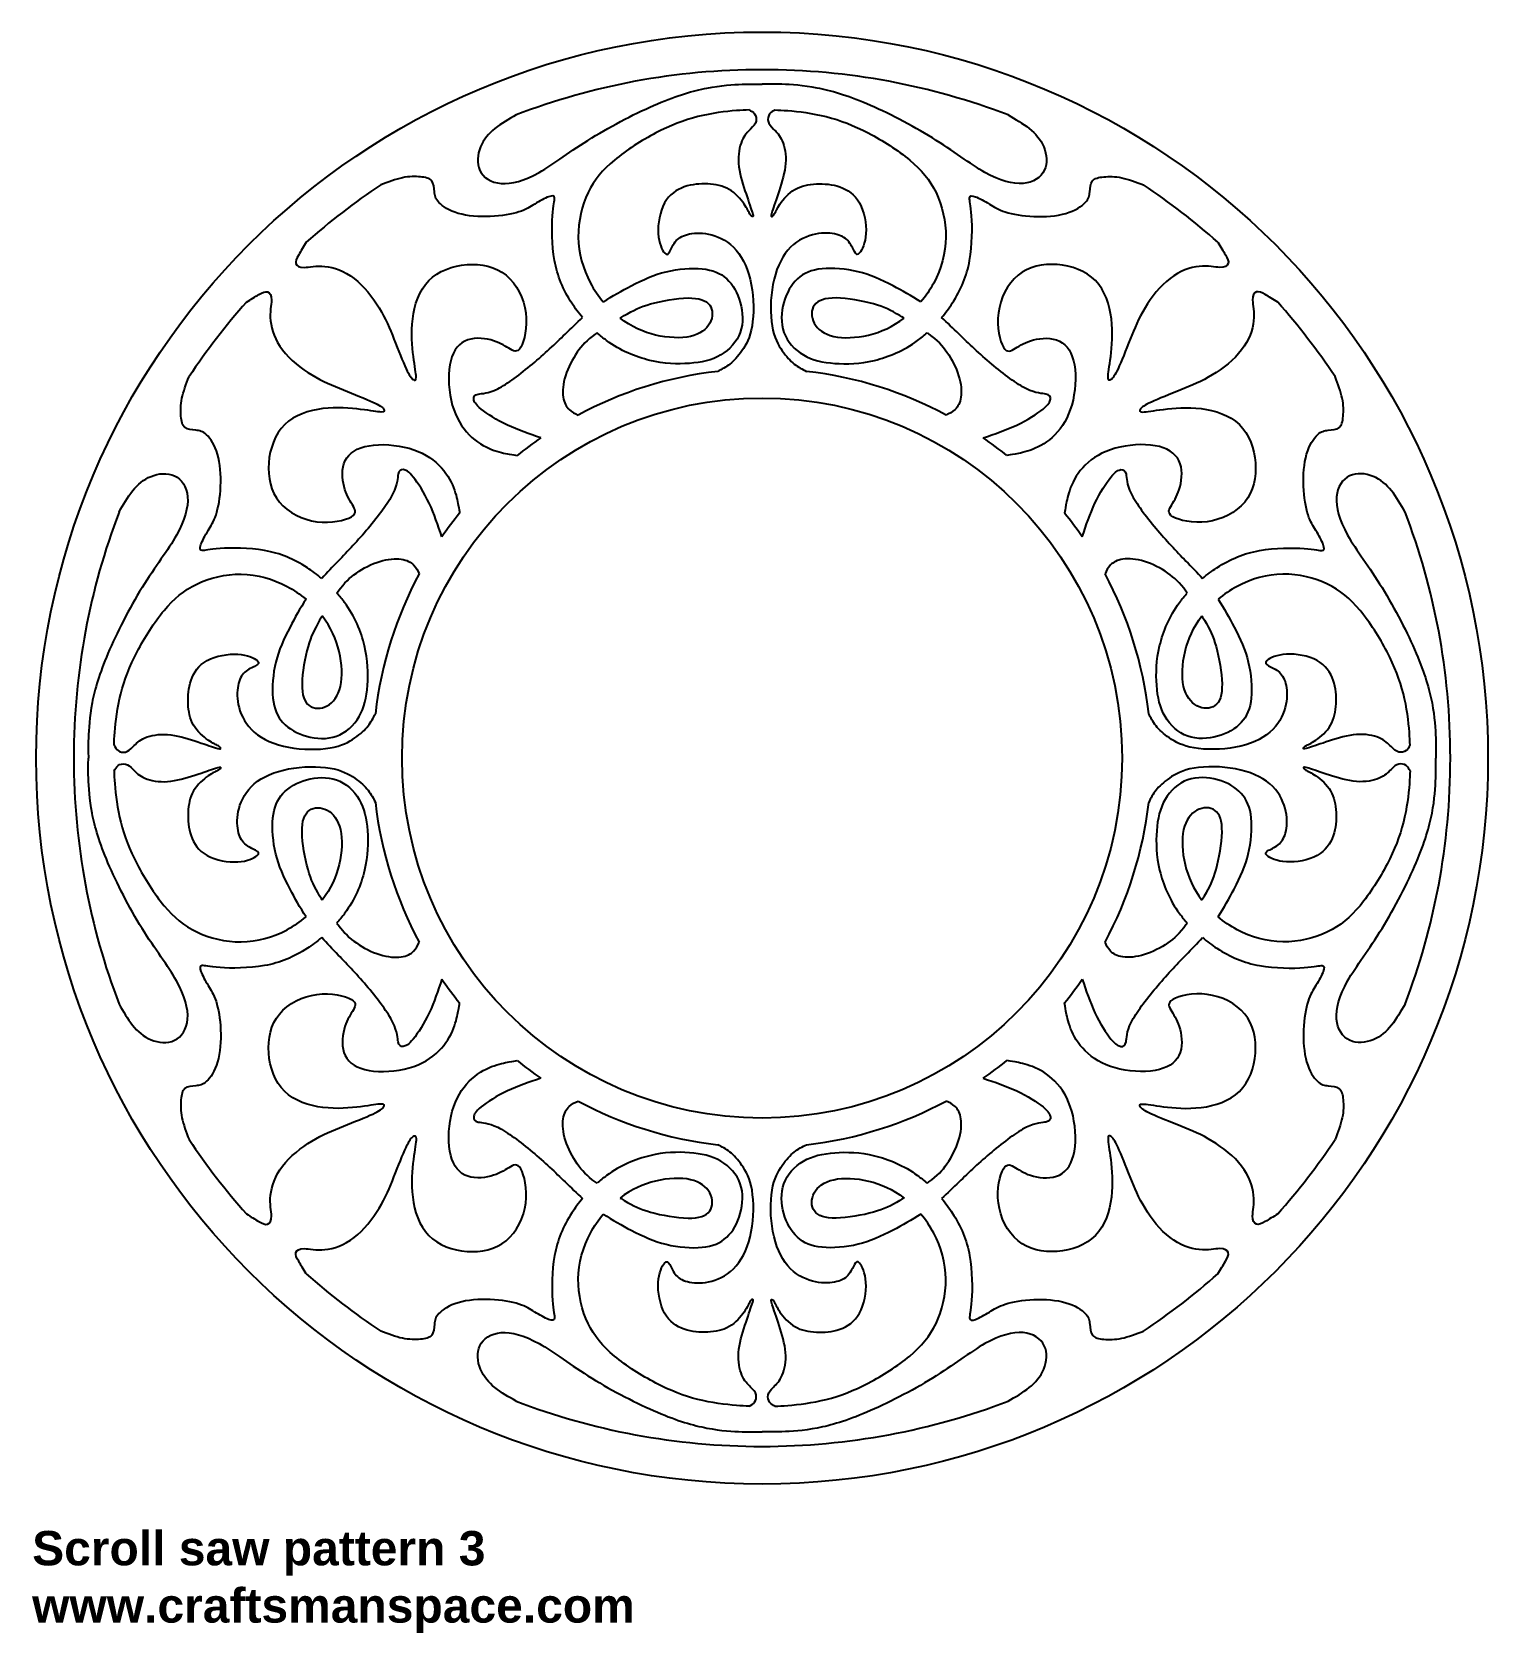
# Model space of a CAD drawing. Extents: x -17 to 16.9, y -20.4 to 16.9.
import ezdxf

# ---------------------------------------------------------------- set-up
doc = ezdxf.new("R2010")
doc.units = 0
doc.header["$MEASUREMENT"] = 0
doc.layers.get('0').update_dxf_attribs({"linetype": 'CONTINUOUS'})
doc.layers.add('LAYER_1', color=7, linetype='CONTINUOUS')

msp = doc.modelspace()

# ---------------------------------------------------------------- texts
at = {"insert": (-17, -18), "char_height": 0.8, "width": 32.5, "attachment_point": 1}
msp.add_mtext('\\fArial|b1|i0|c0|p34;Scroll saw pattern 3\\Pwww.craftsmanspace.com}', dxfattribs=at)

# ---------------------------------------------------------------- linework, layer by layer
at = {"layer": 'LAYER_1'}
for major_axis in [(0, 16.907), (0, 8.384)]:
    msp.add_ellipse((0, 0), major_axis=major_axis, ratio=1, dxfattribs=at)
for points, knots in [([(-5.728, 14.976), (-5.901, 14.878), (-6.074, 14.779), (-6.221, 14.661), (-6.221, 14.661), (-6.368, 14.543), (-6.488, 14.405), (-6.559, 14.232), (-6.559, 14.232), (-6.63, 14.058), (-6.651, 13.849), (-6.573, 13.685), (-6.573, 13.685), (-6.495, 13.52), (-6.318, 13.4), (-6.079, 13.38), (-6.079, 13.38), (-5.84, 13.361), (-5.539, 13.442), (-5.192, 13.637), (-5.192, 13.637), (-4.845, 13.832), (-4.452, 14.14), (-3.968, 14.44), (-3.968, 14.44), (-3.483, 14.741), (-2.906, 15.035), (-2.437, 15.235), (-2.437, 15.235), (-1.967, 15.435), (-1.606, 15.541), (-1.283, 15.603), (-1.283, 15.603), (-0.959, 15.665), (-0.672, 15.683), (-0.464, 15.69), (-0.464, 15.69), (-0.257, 15.697), (-0.128, 15.694), (0, 15.69)], [0, 0, 0, 0, 0.090909, 0.090909, 0.090909, 0.090909, 0.181818, 0.181818, 0.181818, 0.181818, 0.272727, 0.272727, 0.272727, 0.272727, 0.363636, 0.363636, 0.363636, 0.363636, 0.454545, 0.454545, 0.454545, 0.454545, 0.545455, 0.545455, 0.545455, 0.545455, 0.636364, 0.636364, 0.636364, 0.636364, 0.727273, 0.727273, 0.727273, 0.727273, 0.818182, 0.818182, 0.818182, 0.818182, 1, 1, 1, 1]), ([(5.728, 14.976), (3.949, 15.657), (2.018, 16.03), (0, 16.03), (0, 16.03), (-2.018, 16.03), (-3.95, 15.657), (-5.728, 14.976)], [0, 0, 0, 0, 0.333333, 0.333333, 0.333333, 0.333333, 1, 1, 1, 1]), ([(5.728, 14.976), (5.901, 14.878), (6.074, 14.779), (6.221, 14.661), (6.221, 14.661), (6.368, 14.543), (6.488, 14.405), (6.559, 14.232), (6.559, 14.232), (6.63, 14.058), (6.651, 13.849), (6.573, 13.685), (6.573, 13.685), (6.495, 13.52), (6.318, 13.4), (6.079, 13.38), (6.079, 13.38), (5.84, 13.361), (5.539, 13.442), (5.192, 13.637), (5.192, 13.637), (4.845, 13.832), (4.452, 14.14), (3.968, 14.44), (3.968, 14.44), (3.483, 14.741), (2.906, 15.035), (2.437, 15.235), (2.437, 15.235), (1.967, 15.435), (1.606, 15.541), (1.283, 15.603), (1.283, 15.603), (0.959, 15.665), (0.672, 15.683), (0.464, 15.69), (0.464, 15.69), (0.257, 15.697), (0.128, 15.694), (0, 15.69)], [0, 0, 0, 0, 0.090909, 0.090909, 0.090909, 0.090909, 0.181818, 0.181818, 0.181818, 0.181818, 0.272727, 0.272727, 0.272727, 0.272727, 0.363636, 0.363636, 0.363636, 0.363636, 0.454545, 0.454545, 0.454545, 0.454545, 0.545455, 0.545455, 0.545455, 0.545455, 0.636364, 0.636364, 0.636364, 0.636364, 0.727273, 0.727273, 0.727273, 0.727273, 0.818182, 0.818182, 0.818182, 0.818182, 1, 1, 1, 1]), ([(-0.3, 15.092), (-0.388, 15.09), (-0.486, 15.085), (-0.599, 15.076), (-0.599, 15.076), (-0.849, 15.057), (-1.174, 15.018), (-1.497, 14.936), (-1.497, 14.936), (-1.819, 14.855), (-2.137, 14.731), (-2.474, 14.556), (-2.474, 14.556), (-2.81, 14.38), (-3.164, 14.154), (-3.438, 13.926), (-3.438, 13.926), (-3.713, 13.697), (-3.907, 13.467), (-4.051, 13.168), (-4.051, 13.168), (-4.194, 12.869), (-4.286, 12.501), (-4.281, 12.131), (-4.281, 12.131), (-4.275, 11.761), (-4.173, 11.389), (-3.998, 11.062), (-3.998, 11.062), (-3.913, 10.903), (-3.811, 10.755), (-3.698, 10.621)], [0, 0, 0, 0, 0.111111, 0.111111, 0.111111, 0.111111, 0.222222, 0.222222, 0.222222, 0.222222, 0.333333, 0.333333, 0.333333, 0.333333, 0.444444, 0.444444, 0.444444, 0.444444, 0.555556, 0.555556, 0.555556, 0.555556, 0.666667, 0.666667, 0.666667, 0.666667, 0.777778, 0.777778, 0.777778, 0.777778, 1, 1, 1, 1]), ([(-0.3, 15.092), (-0.254, 15.069), (-0.208, 15.045), (-0.176, 15), (-0.176, 15), (-0.143, 14.954), (-0.124, 14.887), (-0.139, 14.827), (-0.139, 14.827), (-0.154, 14.767), (-0.204, 14.713), (-0.268, 14.648), (-0.268, 14.648), (-0.333, 14.582), (-0.413, 14.505), (-0.47, 14.372), (-0.47, 14.372), (-0.528, 14.239), (-0.563, 14.051), (-0.547, 13.845), (-0.547, 13.845), (-0.531, 13.639), (-0.464, 13.414), (-0.398, 13.212), (-0.398, 13.212), (-0.333, 13.011), (-0.269, 12.832), (-0.237, 12.733), (-0.237, 12.733), (-0.205, 12.634), (-0.205, 12.614), (-0.218, 12.61), (-0.218, 12.61), (-0.23, 12.605), (-0.255, 12.616), (-0.282, 12.662), (-0.282, 12.662), (-0.31, 12.708), (-0.34, 12.789), (-0.417, 12.901), (-0.417, 12.901), (-0.494, 13.012), (-0.618, 13.154), (-0.766, 13.241), (-0.766, 13.241), (-0.913, 13.327), (-1.085, 13.359), (-1.265, 13.368), (-1.265, 13.368), (-1.444, 13.377), (-1.632, 13.363), (-1.811, 13.3), (-1.811, 13.3), (-1.99, 13.237), (-2.16, 13.126), (-2.27, 12.926), (-2.27, 12.926), (-2.381, 12.726), (-2.432, 12.437), (-2.419, 12.212), (-2.419, 12.212), (-2.406, 11.988), (-2.328, 11.827), (-2.273, 11.762), (-2.273, 11.762), (-2.218, 11.697), (-2.186, 11.729), (-2.149, 11.797), (-2.149, 11.797), (-2.112, 11.865), (-2.069, 11.97), (-1.998, 12.048), (-1.998, 12.048), (-1.928, 12.126), (-1.828, 12.177), (-1.689, 12.204), (-1.689, 12.204), (-1.549, 12.232), (-1.368, 12.235), (-1.173, 12.182), (-1.173, 12.182), (-0.977, 12.129), (-0.766, 12.019), (-0.601, 11.826), (-0.601, 11.826), (-0.436, 11.632), (-0.315, 11.354), (-0.253, 11.029), (-0.253, 11.029), (-0.191, 10.704), (-0.188, 10.333), (-0.234, 10.062), (-0.234, 10.062), (-0.28, 9.791), (-0.375, 9.621), (-0.469, 9.486), (-0.469, 9.486), (-0.563, 9.35), (-0.655, 9.249), (-0.749, 9.175), (-0.749, 9.175), (-0.842, 9.101), (-0.938, 9.053), (-1.033, 9.005)], [0, 0, 0, 0, 0.037037, 0.037037, 0.037037, 0.037037, 0.074074, 0.074074, 0.074074, 0.074074, 0.111111, 0.111111, 0.111111, 0.111111, 0.148148, 0.148148, 0.148148, 0.148148, 0.185185, 0.185185, 0.185185, 0.185185, 0.222222, 0.222222, 0.222222, 0.222222, 0.259259, 0.259259, 0.259259, 0.259259, 0.296296, 0.296296, 0.296296, 0.296296, 0.333333, 0.333333, 0.333333, 0.333333, 0.37037, 0.37037, 0.37037, 0.37037, 0.407407, 0.407407, 0.407407, 0.407407, 0.444444, 0.444444, 0.444444, 0.444444, 0.481481, 0.481481, 0.481481, 0.481481, 0.518519, 0.518519, 0.518519, 0.518519, 0.555556, 0.555556, 0.555556, 0.555556, 0.592593, 0.592593, 0.592593, 0.592593, 0.62963, 0.62963, 0.62963, 0.62963, 0.666667, 0.666667, 0.666667, 0.666667, 0.703704, 0.703704, 0.703704, 0.703704, 0.740741, 0.740741, 0.740741, 0.740741, 0.777778, 0.777778, 0.777778, 0.777778, 0.814815, 0.814815, 0.814815, 0.814815, 0.851852, 0.851852, 0.851852, 0.851852, 0.888889, 0.888889, 0.888889, 0.888889, 0.925926, 0.925926, 0.925926, 0.925926, 1, 1, 1, 1]), ([(0.3, 15.092), (0.254, 15.069), (0.208, 15.045), (0.176, 15), (0.176, 15), (0.143, 14.954), (0.124, 14.887), (0.139, 14.827), (0.139, 14.827), (0.154, 14.767), (0.204, 14.713), (0.268, 14.648), (0.268, 14.648), (0.333, 14.582), (0.412, 14.505), (0.47, 14.372), (0.47, 14.372), (0.528, 14.239), (0.563, 14.051), (0.547, 13.845), (0.547, 13.845), (0.531, 13.639), (0.464, 13.414), (0.398, 13.212), (0.398, 13.212), (0.333, 13.011), (0.269, 12.832), (0.237, 12.733), (0.237, 12.733), (0.205, 12.634), (0.205, 12.614), (0.218, 12.61), (0.218, 12.61), (0.23, 12.605), (0.255, 12.616), (0.282, 12.662), (0.282, 12.662), (0.31, 12.708), (0.34, 12.789), (0.417, 12.901), (0.417, 12.901), (0.494, 13.012), (0.618, 13.154), (0.766, 13.241), (0.766, 13.241), (0.913, 13.327), (1.085, 13.359), (1.265, 13.368), (1.265, 13.368), (1.444, 13.377), (1.632, 13.363), (1.811, 13.3), (1.811, 13.3), (1.989, 13.237), (2.159, 13.126), (2.27, 12.926), (2.27, 12.926), (2.381, 12.726), (2.432, 12.437), (2.419, 12.212), (2.419, 12.212), (2.405, 11.988), (2.328, 11.827), (2.273, 11.762), (2.273, 11.762), (2.218, 11.697), (2.186, 11.729), (2.149, 11.797), (2.149, 11.797), (2.112, 11.865), (2.069, 11.97), (1.998, 12.048), (1.998, 12.048), (1.928, 12.126), (1.828, 12.177), (1.689, 12.204), (1.689, 12.204), (1.549, 12.232), (1.368, 12.235), (1.173, 12.182), (1.173, 12.182), (0.977, 12.129), (0.766, 12.019), (0.601, 11.826), (0.601, 11.826), (0.436, 11.632), (0.315, 11.354), (0.253, 11.029), (0.253, 11.029), (0.191, 10.704), (0.188, 10.333), (0.234, 10.062), (0.234, 10.062), (0.28, 9.791), (0.375, 9.621), (0.469, 9.486), (0.469, 9.486), (0.563, 9.35), (0.655, 9.249), (0.749, 9.175), (0.749, 9.175), (0.842, 9.101), (0.938, 9.053), (1.033, 9.005)], [0, 0, 0, 0, 0.037037, 0.037037, 0.037037, 0.037037, 0.074074, 0.074074, 0.074074, 0.074074, 0.111111, 0.111111, 0.111111, 0.111111, 0.148148, 0.148148, 0.148148, 0.148148, 0.185185, 0.185185, 0.185185, 0.185185, 0.222222, 0.222222, 0.222222, 0.222222, 0.259259, 0.259259, 0.259259, 0.259259, 0.296296, 0.296296, 0.296296, 0.296296, 0.333333, 0.333333, 0.333333, 0.333333, 0.37037, 0.37037, 0.37037, 0.37037, 0.407407, 0.407407, 0.407407, 0.407407, 0.444444, 0.444444, 0.444444, 0.444444, 0.481481, 0.481481, 0.481481, 0.481481, 0.518519, 0.518519, 0.518519, 0.518519, 0.555556, 0.555556, 0.555556, 0.555556, 0.592593, 0.592593, 0.592593, 0.592593, 0.62963, 0.62963, 0.62963, 0.62963, 0.666667, 0.666667, 0.666667, 0.666667, 0.703704, 0.703704, 0.703704, 0.703704, 0.740741, 0.740741, 0.740741, 0.740741, 0.777778, 0.777778, 0.777778, 0.777778, 0.814815, 0.814815, 0.814815, 0.814815, 0.851852, 0.851852, 0.851852, 0.851852, 0.888889, 0.888889, 0.888889, 0.888889, 0.925926, 0.925926, 0.925926, 0.925926, 1, 1, 1, 1]), ([(0.3, 15.092), (0.388, 15.09), (0.486, 15.085), (0.599, 15.076), (0.599, 15.076), (0.849, 15.057), (1.174, 15.018), (1.496, 14.936), (1.496, 14.936), (1.819, 14.855), (2.137, 14.731), (2.474, 14.556), (2.474, 14.556), (2.81, 14.38), (3.164, 14.154), (3.438, 13.926), (3.438, 13.926), (3.713, 13.697), (3.907, 13.467), (4.051, 13.168), (4.051, 13.168), (4.194, 12.869), (4.286, 12.501), (4.281, 12.131), (4.281, 12.131), (4.275, 11.761), (4.173, 11.389), (3.997, 11.062), (3.997, 11.062), (3.913, 10.903), (3.811, 10.755), (3.698, 10.621)], [0, 0, 0, 0, 0.111111, 0.111111, 0.111111, 0.111111, 0.222222, 0.222222, 0.222222, 0.222222, 0.333333, 0.333333, 0.333333, 0.333333, 0.444444, 0.444444, 0.444444, 0.444444, 0.555556, 0.555556, 0.555556, 0.555556, 0.666667, 0.666667, 0.666667, 0.666667, 0.777778, 0.777778, 0.777778, 0.777778, 1, 1, 1, 1]), ([(-4.18, 10.255), (-4.272, 10.364), (-4.355, 10.478), (-4.429, 10.591), (-4.429, 10.591), (-4.636, 10.908), (-4.767, 11.223), (-4.833, 11.587), (-4.833, 11.587), (-4.898, 11.952), (-4.898, 12.366), (-4.881, 12.625), (-4.881, 12.625), (-4.863, 12.883), (-4.828, 12.986), (-4.833, 13.041), (-4.833, 13.041), (-4.838, 13.095), (-4.884, 13.103), (-4.971, 13.071), (-4.971, 13.071), (-5.058, 13.039), (-5.185, 12.968), (-5.295, 12.901), (-5.295, 12.901), (-5.405, 12.833), (-5.497, 12.77), (-5.663, 12.717), (-5.663, 12.717), (-5.829, 12.664), (-6.07, 12.621), (-6.329, 12.61), (-6.329, 12.61), (-6.587, 12.6), (-6.863, 12.621), (-7.077, 12.683), (-7.077, 12.683), (-7.291, 12.745), (-7.444, 12.848), (-7.527, 12.936), (-7.527, 12.936), (-7.61, 13.025), (-7.624, 13.099), (-7.633, 13.187), (-7.633, 13.187), (-7.642, 13.276), (-7.645, 13.379), (-7.695, 13.441), (-7.695, 13.441), (-7.745, 13.502), (-7.84, 13.524), (-7.959, 13.534), (-7.959, 13.534), (-8.077, 13.545), (-8.219, 13.545), (-8.377, 13.512), (-8.377, 13.512), (-8.534, 13.479), (-8.709, 13.412), (-8.883, 13.346)], [0, 0, 0, 0, 0.0625, 0.0625, 0.0625, 0.0625, 0.125, 0.125, 0.125, 0.125, 0.1875, 0.1875, 0.1875, 0.1875, 0.25, 0.25, 0.25, 0.25, 0.3125, 0.3125, 0.3125, 0.3125, 0.375, 0.375, 0.375, 0.375, 0.4375, 0.4375, 0.4375, 0.4375, 0.5, 0.5, 0.5, 0.5, 0.5625, 0.5625, 0.5625, 0.5625, 0.625, 0.625, 0.625, 0.625, 0.6875, 0.6875, 0.6875, 0.6875, 0.75, 0.75, 0.75, 0.75, 0.8125, 0.8125, 0.8125, 0.8125, 0.875, 0.875, 0.875, 0.875, 1, 1, 1, 1]), ([(4.18, 10.255), (4.272, 10.364), (4.355, 10.478), (4.429, 10.591), (4.429, 10.591), (4.636, 10.908), (4.767, 11.223), (4.833, 11.587), (4.833, 11.587), (4.898, 11.952), (4.898, 12.366), (4.881, 12.625), (4.881, 12.625), (4.863, 12.883), (4.828, 12.986), (4.833, 13.041), (4.833, 13.041), (4.838, 13.095), (4.884, 13.103), (4.971, 13.071), (4.971, 13.071), (5.058, 13.039), (5.185, 12.968), (5.295, 12.901), (5.295, 12.901), (5.405, 12.833), (5.497, 12.77), (5.663, 12.717), (5.663, 12.717), (5.829, 12.664), (6.07, 12.621), (6.329, 12.61), (6.329, 12.61), (6.587, 12.6), (6.863, 12.621), (7.077, 12.683), (7.077, 12.683), (7.291, 12.745), (7.444, 12.848), (7.527, 12.936), (7.527, 12.936), (7.61, 13.025), (7.624, 13.099), (7.633, 13.187), (7.633, 13.187), (7.642, 13.276), (7.645, 13.379), (7.695, 13.441), (7.695, 13.441), (7.745, 13.502), (7.84, 13.524), (7.959, 13.534), (7.959, 13.534), (8.077, 13.545), (8.219, 13.545), (8.377, 13.512), (8.377, 13.512), (8.534, 13.479), (8.709, 13.412), (8.883, 13.346)], [0, 0, 0, 0, 0.0625, 0.0625, 0.0625, 0.0625, 0.125, 0.125, 0.125, 0.125, 0.1875, 0.1875, 0.1875, 0.1875, 0.25, 0.25, 0.25, 0.25, 0.3125, 0.3125, 0.3125, 0.3125, 0.375, 0.375, 0.375, 0.375, 0.4375, 0.4375, 0.4375, 0.4375, 0.5, 0.5, 0.5, 0.5, 0.5625, 0.5625, 0.5625, 0.5625, 0.625, 0.625, 0.625, 0.625, 0.6875, 0.6875, 0.6875, 0.6875, 0.75, 0.75, 0.75, 0.75, 0.8125, 0.8125, 0.8125, 0.8125, 0.875, 0.875, 0.875, 0.875, 1, 1, 1, 1]), ([(-10.617, 12.01), (-10.681, 11.907), (-10.745, 11.805), (-10.792, 11.72), (-10.792, 11.72), (-10.84, 11.635), (-10.872, 11.568), (-10.856, 11.515), (-10.856, 11.515), (-10.84, 11.462), (-10.776, 11.423), (-10.663, 11.425), (-10.663, 11.425), (-10.55, 11.427), (-10.387, 11.469), (-10.182, 11.448), (-10.182, 11.448), (-9.976, 11.427), (-9.729, 11.342), (-9.502, 11.168), (-9.502, 11.168), (-9.276, 10.995), (-9.07, 10.733), (-8.92, 10.485), (-8.92, 10.485), (-8.769, 10.237), (-8.674, 10.003), (-8.573, 9.752), (-8.573, 9.752), (-8.472, 9.501), (-8.366, 9.232), (-8.29, 9.067), (-8.29, 9.067), (-8.214, 8.903), (-8.168, 8.842), (-8.129, 8.814), (-8.129, 8.814), (-8.09, 8.786), (-8.058, 8.789), (-8.058, 8.871), (-8.058, 8.871), (-8.058, 8.952), (-8.09, 9.111), (-8.12, 9.349), (-8.12, 9.349), (-8.15, 9.586), (-8.178, 9.901), (-8.137, 10.226), (-8.137, 10.226), (-8.097, 10.552), (-7.987, 10.888), (-7.764, 11.117), (-7.764, 11.117), (-7.541, 11.345), (-7.205, 11.465), (-6.872, 11.49), (-6.872, 11.49), (-6.539, 11.515), (-6.21, 11.444), (-5.962, 11.241), (-5.962, 11.241), (-5.714, 11.037), (-5.548, 10.701), (-5.504, 10.368), (-5.504, 10.368), (-5.459, 10.035), (-5.537, 9.706), (-5.621, 9.566), (-5.621, 9.566), (-5.704, 9.426), (-5.792, 9.476), (-5.9, 9.542), (-5.9, 9.542), (-6.008, 9.607), (-6.136, 9.688), (-6.32, 9.736), (-6.32, 9.736), (-6.504, 9.784), (-6.744, 9.798), (-6.925, 9.71), (-6.925, 9.71), (-7.106, 9.621), (-7.226, 9.43), (-7.274, 9.154), (-7.274, 9.154), (-7.321, 8.878), (-7.297, 8.517), (-7.214, 8.221), (-7.214, 8.221), (-7.13, 7.926), (-6.989, 7.695), (-6.822, 7.527), (-6.822, 7.527), (-6.656, 7.359), (-6.465, 7.253), (-6.298, 7.187), (-6.298, 7.187), (-6.131, 7.121), (-5.988, 7.095), (-5.893, 7.077), (-5.893, 7.077), (-5.798, 7.06), (-5.751, 7.052), (-5.703, 7.044)], [0, 0, 0, 0, 0.037037, 0.037037, 0.037037, 0.037037, 0.074074, 0.074074, 0.074074, 0.074074, 0.111111, 0.111111, 0.111111, 0.111111, 0.148148, 0.148148, 0.148148, 0.148148, 0.185185, 0.185185, 0.185185, 0.185185, 0.222222, 0.222222, 0.222222, 0.222222, 0.259259, 0.259259, 0.259259, 0.259259, 0.296296, 0.296296, 0.296296, 0.296296, 0.333333, 0.333333, 0.333333, 0.333333, 0.37037, 0.37037, 0.37037, 0.37037, 0.407407, 0.407407, 0.407407, 0.407407, 0.444444, 0.444444, 0.444444, 0.444444, 0.481481, 0.481481, 0.481481, 0.481481, 0.518519, 0.518519, 0.518519, 0.518519, 0.555556, 0.555556, 0.555556, 0.555556, 0.592593, 0.592593, 0.592593, 0.592593, 0.62963, 0.62963, 0.62963, 0.62963, 0.666667, 0.666667, 0.666667, 0.666667, 0.703704, 0.703704, 0.703704, 0.703704, 0.740741, 0.740741, 0.740741, 0.740741, 0.777778, 0.777778, 0.777778, 0.777778, 0.814815, 0.814815, 0.814815, 0.814815, 0.851852, 0.851852, 0.851852, 0.851852, 0.888889, 0.888889, 0.888889, 0.888889, 0.925926, 0.925926, 0.925926, 0.925926, 1, 1, 1, 1]), ([(10.617, 12.01), (10.681, 11.907), (10.745, 11.805), (10.792, 11.72), (10.792, 11.72), (10.84, 11.635), (10.872, 11.568), (10.856, 11.515), (10.856, 11.515), (10.84, 11.462), (10.776, 11.423), (10.663, 11.425), (10.663, 11.425), (10.55, 11.427), (10.387, 11.469), (10.182, 11.448), (10.182, 11.448), (9.976, 11.427), (9.729, 11.342), (9.502, 11.168), (9.502, 11.168), (9.275, 10.995), (9.07, 10.733), (8.92, 10.485), (8.92, 10.485), (8.769, 10.237), (8.674, 10.003), (8.573, 9.752), (8.573, 9.752), (8.472, 9.501), (8.366, 9.232), (8.29, 9.067), (8.29, 9.067), (8.214, 8.903), (8.167, 8.842), (8.129, 8.814), (8.129, 8.814), (8.09, 8.786), (8.058, 8.789), (8.058, 8.871), (8.058, 8.871), (8.058, 8.952), (8.09, 9.111), (8.12, 9.349), (8.12, 9.349), (8.15, 9.586), (8.178, 9.901), (8.137, 10.226), (8.137, 10.226), (8.097, 10.552), (7.987, 10.888), (7.764, 11.117), (7.764, 11.117), (7.541, 11.345), (7.205, 11.465), (6.872, 11.49), (6.872, 11.49), (6.539, 11.515), (6.21, 11.444), (5.962, 11.241), (5.962, 11.241), (5.714, 11.037), (5.548, 10.701), (5.504, 10.368), (5.504, 10.368), (5.459, 10.035), (5.537, 9.706), (5.621, 9.566), (5.621, 9.566), (5.704, 9.426), (5.792, 9.476), (5.9, 9.542), (5.9, 9.542), (6.008, 9.607), (6.136, 9.688), (6.32, 9.736), (6.32, 9.736), (6.504, 9.784), (6.744, 9.798), (6.925, 9.71), (6.925, 9.71), (7.105, 9.621), (7.226, 9.43), (7.274, 9.154), (7.274, 9.154), (7.321, 8.878), (7.297, 8.517), (7.213, 8.221), (7.213, 8.221), (7.13, 7.926), (6.989, 7.695), (6.822, 7.527), (6.822, 7.527), (6.656, 7.359), (6.465, 7.253), (6.298, 7.187), (6.298, 7.187), (6.131, 7.121), (5.988, 7.095), (5.893, 7.077), (5.893, 7.077), (5.798, 7.06), (5.751, 7.052), (5.703, 7.044)], [0, 0, 0, 0, 0.037037, 0.037037, 0.037037, 0.037037, 0.074074, 0.074074, 0.074074, 0.074074, 0.111111, 0.111111, 0.111111, 0.111111, 0.148148, 0.148148, 0.148148, 0.148148, 0.185185, 0.185185, 0.185185, 0.185185, 0.222222, 0.222222, 0.222222, 0.222222, 0.259259, 0.259259, 0.259259, 0.259259, 0.296296, 0.296296, 0.296296, 0.296296, 0.333333, 0.333333, 0.333333, 0.333333, 0.37037, 0.37037, 0.37037, 0.37037, 0.407407, 0.407407, 0.407407, 0.407407, 0.444444, 0.444444, 0.444444, 0.444444, 0.481481, 0.481481, 0.481481, 0.481481, 0.518519, 0.518519, 0.518519, 0.518519, 0.555556, 0.555556, 0.555556, 0.555556, 0.592593, 0.592593, 0.592593, 0.592593, 0.62963, 0.62963, 0.62963, 0.62963, 0.666667, 0.666667, 0.666667, 0.666667, 0.703704, 0.703704, 0.703704, 0.703704, 0.740741, 0.740741, 0.740741, 0.740741, 0.777778, 0.777778, 0.777778, 0.777778, 0.814815, 0.814815, 0.814815, 0.814815, 0.851852, 0.851852, 0.851852, 0.851852, 0.888889, 0.888889, 0.888889, 0.888889, 0.925926, 0.925926, 0.925926, 0.925926, 1, 1, 1, 1]), ([(-3.698, 10.621), (-3.49, 10.757), (-3.261, 10.885), (-3.051, 10.994), (-3.051, 10.994), (-2.767, 11.141), (-2.516, 11.255), (-2.235, 11.324), (-2.235, 11.324), (-1.953, 11.393), (-1.642, 11.417), (-1.396, 11.393), (-1.396, 11.393), (-1.15, 11.368), (-0.969, 11.294), (-0.824, 11.159), (-0.824, 11.159), (-0.679, 11.025), (-0.569, 10.83), (-0.507, 10.607), (-0.507, 10.607), (-0.445, 10.384), (-0.431, 10.132), (-0.509, 9.913), (-0.509, 9.913), (-0.587, 9.694), (-0.757, 9.506), (-0.964, 9.386), (-0.964, 9.386), (-1.171, 9.265), (-1.415, 9.212), (-1.693, 9.191), (-1.693, 9.191), (-1.971, 9.17), (-2.282, 9.18), (-2.615, 9.26), (-2.615, 9.26), (-2.948, 9.34), (-3.302, 9.488), (-3.621, 9.722), (-3.621, 9.722), (-3.697, 9.778), (-3.771, 9.839), (-3.843, 9.903)], [0, 0, 0, 0, 0.083333, 0.083333, 0.083333, 0.083333, 0.166667, 0.166667, 0.166667, 0.166667, 0.25, 0.25, 0.25, 0.25, 0.333333, 0.333333, 0.333333, 0.333333, 0.416667, 0.416667, 0.416667, 0.416667, 0.5, 0.5, 0.5, 0.5, 0.583333, 0.583333, 0.583333, 0.583333, 0.666667, 0.666667, 0.666667, 0.666667, 0.75, 0.75, 0.75, 0.75, 0.833333, 0.833333, 0.833333, 0.833333, 1, 1, 1, 1]), ([(3.698, 10.621), (3.489, 10.757), (3.261, 10.885), (3.051, 10.994), (3.051, 10.994), (2.767, 11.141), (2.516, 11.255), (2.235, 11.324), (2.235, 11.324), (1.953, 11.393), (1.642, 11.417), (1.396, 11.393), (1.396, 11.393), (1.15, 11.368), (0.969, 11.294), (0.824, 11.159), (0.824, 11.159), (0.679, 11.025), (0.569, 10.83), (0.507, 10.607), (0.507, 10.607), (0.445, 10.384), (0.431, 10.132), (0.509, 9.913), (0.509, 9.913), (0.587, 9.694), (0.757, 9.506), (0.964, 9.386), (0.964, 9.386), (1.171, 9.265), (1.415, 9.212), (1.693, 9.191), (1.693, 9.191), (1.971, 9.17), (2.282, 9.18), (2.615, 9.26), (2.615, 9.26), (2.948, 9.34), (3.302, 9.488), (3.621, 9.722), (3.621, 9.722), (3.697, 9.778), (3.771, 9.839), (3.843, 9.903)], [0, 0, 0, 0, 0.083333, 0.083333, 0.083333, 0.083333, 0.166667, 0.166667, 0.166667, 0.166667, 0.25, 0.25, 0.25, 0.25, 0.333333, 0.333333, 0.333333, 0.333333, 0.416667, 0.416667, 0.416667, 0.416667, 0.5, 0.5, 0.5, 0.5, 0.583333, 0.583333, 0.583333, 0.583333, 0.666667, 0.666667, 0.666667, 0.666667, 0.75, 0.75, 0.75, 0.75, 0.833333, 0.833333, 0.833333, 0.833333, 1, 1, 1, 1]), ([(-12.01, 10.617), (-11.907, 10.681), (-11.805, 10.745), (-11.72, 10.792), (-11.72, 10.792), (-11.635, 10.84), (-11.568, 10.872), (-11.515, 10.856), (-11.515, 10.856), (-11.462, 10.84), (-11.423, 10.776), (-11.425, 10.663), (-11.425, 10.663), (-11.427, 10.55), (-11.469, 10.387), (-11.448, 10.182), (-11.448, 10.182), (-11.427, 9.976), (-11.342, 9.729), (-11.168, 9.502), (-11.168, 9.502), (-10.995, 9.275), (-10.733, 9.07), (-10.485, 8.92), (-10.485, 8.92), (-10.237, 8.769), (-10.003, 8.674), (-9.752, 8.573), (-9.752, 8.573), (-9.501, 8.472), (-9.232, 8.366), (-9.067, 8.29), (-9.067, 8.29), (-8.903, 8.214), (-8.842, 8.167), (-8.814, 8.129), (-8.814, 8.129), (-8.786, 8.09), (-8.789, 8.058), (-8.871, 8.058), (-8.871, 8.058), (-8.952, 8.058), (-9.111, 8.09), (-9.349, 8.12), (-9.349, 8.12), (-9.586, 8.15), (-9.901, 8.178), (-10.227, 8.137), (-10.227, 8.137), (-10.552, 8.097), (-10.889, 7.987), (-11.117, 7.764), (-11.117, 7.764), (-11.345, 7.541), (-11.466, 7.205), (-11.49, 6.872), (-11.49, 6.872), (-11.515, 6.539), (-11.444, 6.21), (-11.241, 5.962), (-11.241, 5.962), (-11.037, 5.714), (-10.701, 5.548), (-10.368, 5.504), (-10.368, 5.504), (-10.035, 5.459), (-9.706, 5.537), (-9.566, 5.62), (-9.566, 5.62), (-9.426, 5.704), (-9.476, 5.792), (-9.542, 5.9), (-9.542, 5.9), (-9.607, 6.008), (-9.688, 6.136), (-9.736, 6.32), (-9.736, 6.32), (-9.784, 6.504), (-9.798, 6.744), (-9.71, 6.925), (-9.71, 6.925), (-9.621, 7.105), (-9.43, 7.226), (-9.154, 7.274), (-9.154, 7.274), (-8.878, 7.321), (-8.517, 7.297), (-8.221, 7.213), (-8.221, 7.213), (-7.926, 7.13), (-7.695, 6.989), (-7.527, 6.822), (-7.527, 6.822), (-7.359, 6.656), (-7.253, 6.465), (-7.187, 6.298), (-7.187, 6.298), (-7.121, 6.131), (-7.095, 5.988), (-7.077, 5.893), (-7.077, 5.893), (-7.06, 5.798), (-7.052, 5.751), (-7.044, 5.703)], [0, 0, 0, 0, 0.037037, 0.037037, 0.037037, 0.037037, 0.074074, 0.074074, 0.074074, 0.074074, 0.111111, 0.111111, 0.111111, 0.111111, 0.148148, 0.148148, 0.148148, 0.148148, 0.185185, 0.185185, 0.185185, 0.185185, 0.222222, 0.222222, 0.222222, 0.222222, 0.259259, 0.259259, 0.259259, 0.259259, 0.296296, 0.296296, 0.296296, 0.296296, 0.333333, 0.333333, 0.333333, 0.333333, 0.37037, 0.37037, 0.37037, 0.37037, 0.407407, 0.407407, 0.407407, 0.407407, 0.444444, 0.444444, 0.444444, 0.444444, 0.481481, 0.481481, 0.481481, 0.481481, 0.518519, 0.518519, 0.518519, 0.518519, 0.555556, 0.555556, 0.555556, 0.555556, 0.592593, 0.592593, 0.592593, 0.592593, 0.62963, 0.62963, 0.62963, 0.62963, 0.666667, 0.666667, 0.666667, 0.666667, 0.703704, 0.703704, 0.703704, 0.703704, 0.740741, 0.740741, 0.740741, 0.740741, 0.777778, 0.777778, 0.777778, 0.777778, 0.814815, 0.814815, 0.814815, 0.814815, 0.851852, 0.851852, 0.851852, 0.851852, 0.888889, 0.888889, 0.888889, 0.888889, 0.925926, 0.925926, 0.925926, 0.925926, 1, 1, 1, 1]), ([(12.01, 10.617), (11.907, 10.681), (11.805, 10.745), (11.72, 10.792), (11.72, 10.792), (11.635, 10.84), (11.568, 10.872), (11.515, 10.856), (11.515, 10.856), (11.462, 10.84), (11.423, 10.776), (11.425, 10.663), (11.425, 10.663), (11.427, 10.55), (11.469, 10.387), (11.448, 10.182), (11.448, 10.182), (11.427, 9.976), (11.342, 9.729), (11.168, 9.502), (11.168, 9.502), (10.995, 9.275), (10.733, 9.07), (10.485, 8.92), (10.485, 8.92), (10.237, 8.769), (10.003, 8.674), (9.752, 8.573), (9.752, 8.573), (9.501, 8.472), (9.232, 8.366), (9.067, 8.29), (9.067, 8.29), (8.903, 8.214), (8.842, 8.167), (8.814, 8.129), (8.814, 8.129), (8.786, 8.09), (8.789, 8.058), (8.871, 8.058), (8.871, 8.058), (8.952, 8.058), (9.111, 8.09), (9.349, 8.12), (9.349, 8.12), (9.586, 8.15), (9.901, 8.178), (10.226, 8.137), (10.226, 8.137), (10.552, 8.097), (10.888, 7.987), (11.117, 7.764), (11.117, 7.764), (11.345, 7.541), (11.465, 7.205), (11.49, 6.872), (11.49, 6.872), (11.515, 6.539), (11.444, 6.21), (11.241, 5.962), (11.241, 5.962), (11.037, 5.714), (10.701, 5.548), (10.368, 5.504), (10.368, 5.504), (10.035, 5.459), (9.706, 5.537), (9.566, 5.62), (9.566, 5.62), (9.426, 5.704), (9.476, 5.792), (9.542, 5.9), (9.542, 5.9), (9.607, 6.008), (9.688, 6.136), (9.736, 6.32), (9.736, 6.32), (9.784, 6.504), (9.798, 6.744), (9.71, 6.925), (9.71, 6.925), (9.621, 7.105), (9.43, 7.226), (9.154, 7.274), (9.154, 7.274), (8.878, 7.321), (8.517, 7.297), (8.221, 7.213), (8.221, 7.213), (7.926, 7.13), (7.695, 6.989), (7.527, 6.822), (7.527, 6.822), (7.359, 6.656), (7.253, 6.465), (7.187, 6.298), (7.187, 6.298), (7.121, 6.131), (7.095, 5.988), (7.077, 5.893), (7.077, 5.893), (7.06, 5.798), (7.052, 5.751), (7.044, 5.703)], [0, 0, 0, 0, 0.037037, 0.037037, 0.037037, 0.037037, 0.074074, 0.074074, 0.074074, 0.074074, 0.111111, 0.111111, 0.111111, 0.111111, 0.148148, 0.148148, 0.148148, 0.148148, 0.185185, 0.185185, 0.185185, 0.185185, 0.222222, 0.222222, 0.222222, 0.222222, 0.259259, 0.259259, 0.259259, 0.259259, 0.296296, 0.296296, 0.296296, 0.296296, 0.333333, 0.333333, 0.333333, 0.333333, 0.37037, 0.37037, 0.37037, 0.37037, 0.407407, 0.407407, 0.407407, 0.407407, 0.444444, 0.444444, 0.444444, 0.444444, 0.481481, 0.481481, 0.481481, 0.481481, 0.518519, 0.518519, 0.518519, 0.518519, 0.555556, 0.555556, 0.555556, 0.555556, 0.592593, 0.592593, 0.592593, 0.592593, 0.62963, 0.62963, 0.62963, 0.62963, 0.666667, 0.666667, 0.666667, 0.666667, 0.703704, 0.703704, 0.703704, 0.703704, 0.740741, 0.740741, 0.740741, 0.740741, 0.777778, 0.777778, 0.777778, 0.777778, 0.814815, 0.814815, 0.814815, 0.814815, 0.851852, 0.851852, 0.851852, 0.851852, 0.888889, 0.888889, 0.888889, 0.888889, 0.925926, 0.925926, 0.925926, 0.925926, 1, 1, 1, 1]), ([(-3.308, 10.246), (-3.045, 10.043), (-2.766, 9.92), (-2.479, 9.851), (-2.479, 9.851), (-2.19, 9.782), (-1.893, 9.768), (-1.668, 9.819), (-1.668, 9.819), (-1.443, 9.871), (-1.291, 9.987), (-1.215, 10.129), (-1.215, 10.129), (-1.139, 10.271), (-1.139, 10.437), (-1.22, 10.548), (-1.22, 10.548), (-1.302, 10.66), (-1.465, 10.717), (-1.725, 10.713), (-1.725, 10.713), (-1.985, 10.71), (-2.343, 10.646), (-2.596, 10.575), (-2.596, 10.575), (-2.849, 10.504), (-2.998, 10.426), (-3.208, 10.304), (-3.208, 10.304), (-3.24, 10.286), (-3.274, 10.266), (-3.308, 10.246)], [0, 0, 0, 0, 0.111111, 0.111111, 0.111111, 0.111111, 0.222222, 0.222222, 0.222222, 0.222222, 0.333333, 0.333333, 0.333333, 0.333333, 0.444444, 0.444444, 0.444444, 0.444444, 0.555556, 0.555556, 0.555556, 0.555556, 0.666667, 0.666667, 0.666667, 0.666667, 0.777778, 0.777778, 0.777778, 0.777778, 1, 1, 1, 1]), ([(3.308, 10.246), (3.045, 10.043), (2.766, 9.92), (2.479, 9.851), (2.479, 9.851), (2.19, 9.782), (1.893, 9.768), (1.668, 9.819), (1.668, 9.819), (1.443, 9.871), (1.291, 9.987), (1.215, 10.129), (1.215, 10.129), (1.139, 10.271), (1.139, 10.437), (1.22, 10.548), (1.22, 10.548), (1.302, 10.66), (1.465, 10.717), (1.725, 10.713), (1.725, 10.713), (1.985, 10.71), (2.343, 10.646), (2.596, 10.575), (2.596, 10.575), (2.849, 10.504), (2.997, 10.426), (3.208, 10.304), (3.208, 10.304), (3.24, 10.286), (3.274, 10.266), (3.308, 10.246)], [0, 0, 0, 0, 0.111111, 0.111111, 0.111111, 0.111111, 0.222222, 0.222222, 0.222222, 0.222222, 0.333333, 0.333333, 0.333333, 0.333333, 0.444444, 0.444444, 0.444444, 0.444444, 0.555556, 0.555556, 0.555556, 0.555556, 0.666667, 0.666667, 0.666667, 0.666667, 0.777778, 0.777778, 0.777778, 0.777778, 1, 1, 1, 1]), ([(-5.152, 7.458), (-5.418, 7.547), (-5.684, 7.636), (-5.932, 7.753), (-5.932, 7.753), (-6.18, 7.87), (-6.41, 8.016), (-6.543, 8.124), (-6.543, 8.124), (-6.675, 8.232), (-6.711, 8.302), (-6.716, 8.359), (-6.716, 8.359), (-6.721, 8.416), (-6.697, 8.458), (-6.612, 8.476), (-6.612, 8.476), (-6.527, 8.493), (-6.382, 8.486), (-6.157, 8.598), (-6.157, 8.598), (-5.932, 8.709), (-5.628, 8.94), (-5.348, 9.175), (-5.348, 9.175), (-5.068, 9.41), (-4.813, 9.651), (-4.587, 9.871), (-4.587, 9.871), (-4.447, 10.006), (-4.319, 10.133), (-4.18, 10.255)], [0, 0, 0, 0, 0.111111, 0.111111, 0.111111, 0.111111, 0.222222, 0.222222, 0.222222, 0.222222, 0.333333, 0.333333, 0.333333, 0.333333, 0.444444, 0.444444, 0.444444, 0.444444, 0.555556, 0.555556, 0.555556, 0.555556, 0.666667, 0.666667, 0.666667, 0.666667, 0.777778, 0.777778, 0.777778, 0.777778, 1, 1, 1, 1]), ([(5.152, 7.458), (5.418, 7.547), (5.684, 7.636), (5.932, 7.753), (5.932, 7.753), (6.18, 7.87), (6.41, 8.016), (6.543, 8.124), (6.543, 8.124), (6.675, 8.232), (6.711, 8.302), (6.716, 8.359), (6.716, 8.359), (6.721, 8.416), (6.697, 8.458), (6.612, 8.476), (6.612, 8.476), (6.527, 8.493), (6.382, 8.486), (6.157, 8.598), (6.157, 8.598), (5.932, 8.709), (5.628, 8.94), (5.348, 9.175), (5.348, 9.175), (5.068, 9.41), (4.813, 9.651), (4.587, 9.871), (4.587, 9.871), (4.447, 10.006), (4.319, 10.133), (4.18, 10.255)], [0, 0, 0, 0, 0.111111, 0.111111, 0.111111, 0.111111, 0.222222, 0.222222, 0.222222, 0.222222, 0.333333, 0.333333, 0.333333, 0.333333, 0.444444, 0.444444, 0.444444, 0.444444, 0.555556, 0.555556, 0.555556, 0.555556, 0.666667, 0.666667, 0.666667, 0.666667, 0.777778, 0.777778, 0.777778, 0.777778, 1, 1, 1, 1]), ([(-3.843, 9.903), (-3.858, 9.893), (-3.872, 9.883), (-3.886, 9.872), (-3.886, 9.872), (-4.081, 9.729), (-4.198, 9.609), (-4.307, 9.449), (-4.307, 9.449), (-4.417, 9.29), (-4.52, 9.092), (-4.578, 8.904), (-4.578, 8.904), (-4.636, 8.716), (-4.651, 8.539), (-4.631, 8.405), (-4.631, 8.405), (-4.612, 8.27), (-4.559, 8.178), (-4.496, 8.116), (-4.496, 8.116), (-4.432, 8.053), (-4.359, 8.02), (-4.286, 7.987)], [0, 0, 0, 0, 0.142857, 0.142857, 0.142857, 0.142857, 0.285714, 0.285714, 0.285714, 0.285714, 0.428571, 0.428571, 0.428571, 0.428571, 0.571429, 0.571429, 0.571429, 0.571429, 0.714286, 0.714286, 0.714286, 0.714286, 1, 1, 1, 1]), ([(3.843, 9.903), (3.858, 9.893), (3.872, 9.883), (3.886, 9.872), (3.886, 9.872), (4.081, 9.729), (4.198, 9.609), (4.307, 9.449), (4.307, 9.449), (4.417, 9.29), (4.52, 9.092), (4.578, 8.904), (4.578, 8.904), (4.636, 8.716), (4.651, 8.539), (4.631, 8.405), (4.631, 8.405), (4.612, 8.27), (4.559, 8.178), (4.496, 8.116), (4.496, 8.116), (4.432, 8.053), (4.359, 8.02), (4.286, 7.987)], [0, 0, 0, 0, 0.142857, 0.142857, 0.142857, 0.142857, 0.285714, 0.285714, 0.285714, 0.285714, 0.428571, 0.428571, 0.428571, 0.428571, 0.571429, 0.571429, 0.571429, 0.571429, 0.714286, 0.714286, 0.714286, 0.714286, 1, 1, 1, 1]), ([(-10.255, 4.18), (-10.364, 4.272), (-10.478, 4.355), (-10.591, 4.429), (-10.591, 4.429), (-10.908, 4.636), (-11.223, 4.767), (-11.587, 4.833), (-11.587, 4.833), (-11.952, 4.898), (-12.366, 4.898), (-12.625, 4.881), (-12.625, 4.881), (-12.883, 4.863), (-12.986, 4.828), (-13.041, 4.833), (-13.041, 4.833), (-13.095, 4.838), (-13.103, 4.884), (-13.071, 4.971), (-13.071, 4.971), (-13.039, 5.058), (-12.968, 5.185), (-12.901, 5.295), (-12.901, 5.295), (-12.834, 5.405), (-12.77, 5.497), (-12.717, 5.663), (-12.717, 5.663), (-12.664, 5.829), (-12.621, 6.07), (-12.61, 6.329), (-12.61, 6.329), (-12.6, 6.587), (-12.621, 6.863), (-12.683, 7.077), (-12.683, 7.077), (-12.745, 7.291), (-12.848, 7.444), (-12.936, 7.527), (-12.936, 7.527), (-13.025, 7.61), (-13.099, 7.624), (-13.187, 7.633), (-13.187, 7.633), (-13.276, 7.642), (-13.379, 7.645), (-13.441, 7.695), (-13.441, 7.695), (-13.503, 7.745), (-13.524, 7.84), (-13.534, 7.959), (-13.534, 7.959), (-13.545, 8.077), (-13.545, 8.219), (-13.512, 8.377), (-13.512, 8.377), (-13.479, 8.534), (-13.412, 8.709), (-13.346, 8.883)], [0, 0, 0, 0, 0.0625, 0.0625, 0.0625, 0.0625, 0.125, 0.125, 0.125, 0.125, 0.1875, 0.1875, 0.1875, 0.1875, 0.25, 0.25, 0.25, 0.25, 0.3125, 0.3125, 0.3125, 0.3125, 0.375, 0.375, 0.375, 0.375, 0.4375, 0.4375, 0.4375, 0.4375, 0.5, 0.5, 0.5, 0.5, 0.5625, 0.5625, 0.5625, 0.5625, 0.625, 0.625, 0.625, 0.625, 0.6875, 0.6875, 0.6875, 0.6875, 0.75, 0.75, 0.75, 0.75, 0.8125, 0.8125, 0.8125, 0.8125, 0.875, 0.875, 0.875, 0.875, 1, 1, 1, 1]), ([(10.255, 4.18), (10.364, 4.272), (10.478, 4.355), (10.591, 4.429), (10.591, 4.429), (10.908, 4.636), (11.223, 4.767), (11.587, 4.833), (11.587, 4.833), (11.952, 4.898), (12.366, 4.898), (12.625, 4.881), (12.625, 4.881), (12.883, 4.863), (12.986, 4.828), (13.041, 4.833), (13.041, 4.833), (13.095, 4.838), (13.103, 4.884), (13.071, 4.971), (13.071, 4.971), (13.039, 5.058), (12.968, 5.185), (12.901, 5.295), (12.901, 5.295), (12.833, 5.405), (12.77, 5.497), (12.717, 5.663), (12.717, 5.663), (12.664, 5.829), (12.621, 6.07), (12.61, 6.329), (12.61, 6.329), (12.6, 6.587), (12.621, 6.863), (12.683, 7.077), (12.683, 7.077), (12.745, 7.291), (12.848, 7.444), (12.936, 7.527), (12.936, 7.527), (13.025, 7.61), (13.099, 7.624), (13.187, 7.633), (13.187, 7.633), (13.276, 7.642), (13.379, 7.645), (13.441, 7.695), (13.441, 7.695), (13.502, 7.745), (13.524, 7.84), (13.534, 7.959), (13.534, 7.959), (13.545, 8.077), (13.545, 8.219), (13.512, 8.377), (13.512, 8.377), (13.479, 8.534), (13.412, 8.709), (13.346, 8.883)], [0, 0, 0, 0, 0.0625, 0.0625, 0.0625, 0.0625, 0.125, 0.125, 0.125, 0.125, 0.1875, 0.1875, 0.1875, 0.1875, 0.25, 0.25, 0.25, 0.25, 0.3125, 0.3125, 0.3125, 0.3125, 0.375, 0.375, 0.375, 0.375, 0.4375, 0.4375, 0.4375, 0.4375, 0.5, 0.5, 0.5, 0.5, 0.5625, 0.5625, 0.5625, 0.5625, 0.625, 0.625, 0.625, 0.625, 0.6875, 0.6875, 0.6875, 0.6875, 0.75, 0.75, 0.75, 0.75, 0.8125, 0.8125, 0.8125, 0.8125, 0.875, 0.875, 0.875, 0.875, 1, 1, 1, 1]), ([(-7.458, 5.152), (-7.547, 5.418), (-7.636, 5.684), (-7.753, 5.932), (-7.753, 5.932), (-7.87, 6.18), (-8.016, 6.41), (-8.124, 6.543), (-8.124, 6.543), (-8.232, 6.675), (-8.302, 6.711), (-8.359, 6.716), (-8.359, 6.716), (-8.416, 6.721), (-8.458, 6.697), (-8.476, 6.612), (-8.476, 6.612), (-8.494, 6.527), (-8.486, 6.382), (-8.598, 6.157), (-8.598, 6.157), (-8.709, 5.932), (-8.94, 5.628), (-9.175, 5.348), (-9.175, 5.348), (-9.41, 5.068), (-9.651, 4.813), (-9.871, 4.587), (-9.871, 4.587), (-10.006, 4.447), (-10.133, 4.319), (-10.255, 4.18)], [0, 0, 0, 0, 0.111111, 0.111111, 0.111111, 0.111111, 0.222222, 0.222222, 0.222222, 0.222222, 0.333333, 0.333333, 0.333333, 0.333333, 0.444444, 0.444444, 0.444444, 0.444444, 0.555556, 0.555556, 0.555556, 0.555556, 0.666667, 0.666667, 0.666667, 0.666667, 0.777778, 0.777778, 0.777778, 0.777778, 1, 1, 1, 1]), ([(7.458, 5.152), (7.547, 5.418), (7.636, 5.684), (7.753, 5.932), (7.753, 5.932), (7.87, 6.18), (8.016, 6.41), (8.124, 6.543), (8.124, 6.543), (8.232, 6.675), (8.302, 6.711), (8.359, 6.716), (8.359, 6.716), (8.416, 6.721), (8.458, 6.697), (8.476, 6.612), (8.476, 6.612), (8.493, 6.527), (8.486, 6.382), (8.598, 6.157), (8.598, 6.157), (8.709, 5.932), (8.94, 5.628), (9.175, 5.348), (9.175, 5.348), (9.41, 5.068), (9.651, 4.813), (9.871, 4.587), (9.871, 4.587), (10.006, 4.447), (10.133, 4.319), (10.255, 4.18)], [0, 0, 0, 0, 0.111111, 0.111111, 0.111111, 0.111111, 0.222222, 0.222222, 0.222222, 0.222222, 0.333333, 0.333333, 0.333333, 0.333333, 0.444444, 0.444444, 0.444444, 0.444444, 0.555556, 0.555556, 0.555556, 0.555556, 0.666667, 0.666667, 0.666667, 0.666667, 0.777778, 0.777778, 0.777778, 0.777778, 1, 1, 1, 1]), ([(-14.976, 5.728), (-14.878, 5.901), (-14.779, 6.074), (-14.661, 6.221), (-14.661, 6.221), (-14.543, 6.368), (-14.405, 6.488), (-14.232, 6.559), (-14.232, 6.559), (-14.058, 6.63), (-13.849, 6.651), (-13.685, 6.573), (-13.685, 6.573), (-13.52, 6.495), (-13.4, 6.318), (-13.38, 6.079), (-13.38, 6.079), (-13.361, 5.84), (-13.442, 5.539), (-13.637, 5.192), (-13.637, 5.192), (-13.832, 4.845), (-14.14, 4.452), (-14.441, 3.968), (-14.441, 3.968), (-14.741, 3.483), (-15.035, 2.906), (-15.235, 2.437), (-15.235, 2.437), (-15.435, 1.967), (-15.541, 1.606), (-15.603, 1.283), (-15.603, 1.283), (-15.665, 0.959), (-15.683, 0.672), (-15.69, 0.464), (-15.69, 0.464), (-15.697, 0.257), (-15.694, 0.128), (-15.69, 0)], [0, 0, 0, 0, 0.090909, 0.090909, 0.090909, 0.090909, 0.181818, 0.181818, 0.181818, 0.181818, 0.272727, 0.272727, 0.272727, 0.272727, 0.363636, 0.363636, 0.363636, 0.363636, 0.454545, 0.454545, 0.454545, 0.454545, 0.545455, 0.545455, 0.545455, 0.545455, 0.636364, 0.636364, 0.636364, 0.636364, 0.727273, 0.727273, 0.727273, 0.727273, 0.818182, 0.818182, 0.818182, 0.818182, 1, 1, 1, 1]), ([(14.976, 5.728), (14.878, 5.901), (14.779, 6.074), (14.661, 6.221), (14.661, 6.221), (14.543, 6.368), (14.405, 6.488), (14.232, 6.559), (14.232, 6.559), (14.058, 6.63), (13.849, 6.651), (13.685, 6.573), (13.685, 6.573), (13.52, 6.495), (13.4, 6.318), (13.38, 6.079), (13.38, 6.079), (13.361, 5.84), (13.442, 5.539), (13.637, 5.192), (13.637, 5.192), (13.832, 4.845), (14.14, 4.452), (14.44, 3.968), (14.44, 3.968), (14.741, 3.483), (15.035, 2.906), (15.235, 2.437), (15.235, 2.437), (15.435, 1.967), (15.541, 1.606), (15.603, 1.283), (15.603, 1.283), (15.665, 0.959), (15.683, 0.672), (15.69, 0.464), (15.69, 0.464), (15.697, 0.257), (15.694, 0.128), (15.69, 0)], [0, 0, 0, 0, 0.090909, 0.090909, 0.090909, 0.090909, 0.181818, 0.181818, 0.181818, 0.181818, 0.272727, 0.272727, 0.272727, 0.272727, 0.363636, 0.363636, 0.363636, 0.363636, 0.454545, 0.454545, 0.454545, 0.454545, 0.545455, 0.545455, 0.545455, 0.545455, 0.636364, 0.636364, 0.636364, 0.636364, 0.727273, 0.727273, 0.727273, 0.727273, 0.818182, 0.818182, 0.818182, 0.818182, 1, 1, 1, 1]), ([(-14.976, 5.728), (-15.657, 3.949), (-16.03, 2.018), (-16.03, 0), (-16.03, 0), (-16.03, -2.018), (-15.657, -3.95), (-14.976, -5.728)], [0, 0, 0, 0, 0.333333, 0.333333, 0.333333, 0.333333, 1, 1, 1, 1]), ([(14.976, -5.728), (15.657, -3.95), (16.03, -2.018), (16.03, 0), (16.03, 0), (16.03, 2.018), (15.657, 3.95), (14.976, 5.728)], [0, 0, 0, 0, 0.333333, 0.333333, 0.333333, 0.333333, 1, 1, 1, 1]), ([(-9.903, 3.843), (-9.893, 3.858), (-9.883, 3.872), (-9.872, 3.886), (-9.872, 3.886), (-9.729, 4.081), (-9.609, 4.198), (-9.449, 4.307), (-9.449, 4.307), (-9.29, 4.417), (-9.092, 4.52), (-8.904, 4.578), (-8.904, 4.578), (-8.717, 4.636), (-8.539, 4.651), (-8.405, 4.631), (-8.405, 4.631), (-8.27, 4.612), (-8.178, 4.559), (-8.116, 4.496), (-8.116, 4.496), (-8.053, 4.432), (-8.02, 4.359), (-7.987, 4.286)], [0, 0, 0, 0, 0.142857, 0.142857, 0.142857, 0.142857, 0.285714, 0.285714, 0.285714, 0.285714, 0.428571, 0.428571, 0.428571, 0.428571, 0.571429, 0.571429, 0.571429, 0.571429, 0.714286, 0.714286, 0.714286, 0.714286, 1, 1, 1, 1]), ([(9.903, 3.843), (9.893, 3.858), (9.883, 3.872), (9.872, 3.886), (9.872, 3.886), (9.729, 4.081), (9.609, 4.198), (9.449, 4.307), (9.449, 4.307), (9.29, 4.417), (9.092, 4.52), (8.904, 4.578), (8.904, 4.578), (8.716, 4.636), (8.539, 4.651), (8.405, 4.631), (8.405, 4.631), (8.27, 4.612), (8.178, 4.559), (8.116, 4.496), (8.116, 4.496), (8.053, 4.432), (8.02, 4.359), (7.987, 4.286)], [0, 0, 0, 0, 0.142857, 0.142857, 0.142857, 0.142857, 0.285714, 0.285714, 0.285714, 0.285714, 0.428571, 0.428571, 0.428571, 0.428571, 0.571429, 0.571429, 0.571429, 0.571429, 0.714286, 0.714286, 0.714286, 0.714286, 1, 1, 1, 1]), ([(-15.092, 0.3), (-15.09, 0.388), (-15.085, 0.486), (-15.076, 0.599), (-15.076, 0.599), (-15.057, 0.849), (-15.018, 1.174), (-14.936, 1.496), (-14.936, 1.496), (-14.855, 1.819), (-14.731, 2.137), (-14.556, 2.474), (-14.556, 2.474), (-14.38, 2.81), (-14.154, 3.164), (-13.926, 3.438), (-13.926, 3.438), (-13.697, 3.713), (-13.467, 3.907), (-13.168, 4.051), (-13.168, 4.051), (-12.869, 4.194), (-12.501, 4.286), (-12.131, 4.281), (-12.131, 4.281), (-11.761, 4.275), (-11.389, 4.173), (-11.062, 3.997), (-11.062, 3.997), (-10.903, 3.913), (-10.755, 3.811), (-10.621, 3.698)], [0, 0, 0, 0, 0.111111, 0.111111, 0.111111, 0.111111, 0.222222, 0.222222, 0.222222, 0.222222, 0.333333, 0.333333, 0.333333, 0.333333, 0.444444, 0.444444, 0.444444, 0.444444, 0.555556, 0.555556, 0.555556, 0.555556, 0.666667, 0.666667, 0.666667, 0.666667, 0.777778, 0.777778, 0.777778, 0.777778, 1, 1, 1, 1]), ([(15.092, 0.3), (15.09, 0.388), (15.085, 0.486), (15.076, 0.599), (15.076, 0.599), (15.057, 0.849), (15.018, 1.174), (14.936, 1.496), (14.936, 1.496), (14.855, 1.819), (14.731, 2.137), (14.556, 2.474), (14.556, 2.474), (14.38, 2.81), (14.154, 3.164), (13.926, 3.438), (13.926, 3.438), (13.697, 3.713), (13.467, 3.907), (13.168, 4.051), (13.168, 4.051), (12.869, 4.194), (12.501, 4.286), (12.131, 4.281), (12.131, 4.281), (11.761, 4.275), (11.389, 4.173), (11.062, 3.997), (11.062, 3.997), (10.903, 3.913), (10.755, 3.811), (10.621, 3.698)], [0, 0, 0, 0, 0.111111, 0.111111, 0.111111, 0.111111, 0.222222, 0.222222, 0.222222, 0.222222, 0.333333, 0.333333, 0.333333, 0.333333, 0.444444, 0.444444, 0.444444, 0.444444, 0.555556, 0.555556, 0.555556, 0.555556, 0.666667, 0.666667, 0.666667, 0.666667, 0.777778, 0.777778, 0.777778, 0.777778, 1, 1, 1, 1]), ([(-10.621, 3.698), (-10.757, 3.489), (-10.885, 3.261), (-10.994, 3.051), (-10.994, 3.051), (-11.141, 2.767), (-11.255, 2.516), (-11.324, 2.235), (-11.324, 2.235), (-11.393, 1.953), (-11.418, 1.642), (-11.393, 1.396), (-11.393, 1.396), (-11.368, 1.15), (-11.294, 0.969), (-11.159, 0.824), (-11.159, 0.824), (-11.025, 0.679), (-10.83, 0.569), (-10.607, 0.507), (-10.607, 0.507), (-10.384, 0.445), (-10.132, 0.431), (-9.913, 0.509), (-9.913, 0.509), (-9.694, 0.587), (-9.506, 0.757), (-9.386, 0.964), (-9.386, 0.964), (-9.265, 1.171), (-9.212, 1.415), (-9.191, 1.693), (-9.191, 1.693), (-9.17, 1.971), (-9.18, 2.282), (-9.26, 2.615), (-9.26, 2.615), (-9.34, 2.948), (-9.488, 3.302), (-9.722, 3.621), (-9.722, 3.621), (-9.778, 3.697), (-9.839, 3.771), (-9.903, 3.843)], [0, 0, 0, 0, 0.083333, 0.083333, 0.083333, 0.083333, 0.166667, 0.166667, 0.166667, 0.166667, 0.25, 0.25, 0.25, 0.25, 0.333333, 0.333333, 0.333333, 0.333333, 0.416667, 0.416667, 0.416667, 0.416667, 0.5, 0.5, 0.5, 0.5, 0.583333, 0.583333, 0.583333, 0.583333, 0.666667, 0.666667, 0.666667, 0.666667, 0.75, 0.75, 0.75, 0.75, 0.833333, 0.833333, 0.833333, 0.833333, 1, 1, 1, 1]), ([(10.621, 3.698), (10.757, 3.489), (10.885, 3.261), (10.994, 3.051), (10.994, 3.051), (11.141, 2.767), (11.255, 2.516), (11.324, 2.235), (11.324, 2.235), (11.393, 1.953), (11.417, 1.642), (11.393, 1.396), (11.393, 1.396), (11.368, 1.15), (11.294, 0.969), (11.159, 0.824), (11.159, 0.824), (11.025, 0.679), (10.83, 0.569), (10.607, 0.507), (10.607, 0.507), (10.384, 0.445), (10.132, 0.431), (9.913, 0.509), (9.913, 0.509), (9.694, 0.587), (9.506, 0.757), (9.386, 0.964), (9.386, 0.964), (9.265, 1.171), (9.212, 1.415), (9.191, 1.693), (9.191, 1.693), (9.17, 1.971), (9.18, 2.282), (9.26, 2.615), (9.26, 2.615), (9.34, 2.948), (9.488, 3.302), (9.722, 3.621), (9.722, 3.621), (9.778, 3.697), (9.839, 3.771), (9.903, 3.843)], [0, 0, 0, 0, 0.083333, 0.083333, 0.083333, 0.083333, 0.166667, 0.166667, 0.166667, 0.166667, 0.25, 0.25, 0.25, 0.25, 0.333333, 0.333333, 0.333333, 0.333333, 0.416667, 0.416667, 0.416667, 0.416667, 0.5, 0.5, 0.5, 0.5, 0.583333, 0.583333, 0.583333, 0.583333, 0.666667, 0.666667, 0.666667, 0.666667, 0.75, 0.75, 0.75, 0.75, 0.833333, 0.833333, 0.833333, 0.833333, 1, 1, 1, 1]), ([(-10.246, 3.308), (-10.043, 3.045), (-9.92, 2.766), (-9.851, 2.479), (-9.851, 2.479), (-9.782, 2.19), (-9.768, 1.893), (-9.819, 1.668), (-9.819, 1.668), (-9.871, 1.443), (-9.987, 1.291), (-10.129, 1.215), (-10.129, 1.215), (-10.271, 1.139), (-10.437, 1.139), (-10.548, 1.22), (-10.548, 1.22), (-10.66, 1.302), (-10.717, 1.465), (-10.713, 1.725), (-10.713, 1.725), (-10.71, 1.985), (-10.646, 2.343), (-10.575, 2.596), (-10.575, 2.596), (-10.504, 2.849), (-10.426, 2.997), (-10.304, 3.208), (-10.304, 3.208), (-10.286, 3.24), (-10.266, 3.274), (-10.246, 3.308)], [0, 0, 0, 0, 0.111111, 0.111111, 0.111111, 0.111111, 0.222222, 0.222222, 0.222222, 0.222222, 0.333333, 0.333333, 0.333333, 0.333333, 0.444444, 0.444444, 0.444444, 0.444444, 0.555556, 0.555556, 0.555556, 0.555556, 0.666667, 0.666667, 0.666667, 0.666667, 0.777778, 0.777778, 0.777778, 0.777778, 1, 1, 1, 1]), ([(10.246, 3.308), (10.043, 3.045), (9.92, 2.766), (9.851, 2.479), (9.851, 2.479), (9.782, 2.19), (9.768, 1.893), (9.819, 1.668), (9.819, 1.668), (9.871, 1.443), (9.987, 1.291), (10.129, 1.215), (10.129, 1.215), (10.271, 1.139), (10.437, 1.139), (10.548, 1.22), (10.548, 1.22), (10.66, 1.302), (10.717, 1.465), (10.713, 1.725), (10.713, 1.725), (10.71, 1.985), (10.646, 2.343), (10.575, 2.596), (10.575, 2.596), (10.504, 2.849), (10.426, 2.997), (10.304, 3.208), (10.304, 3.208), (10.286, 3.24), (10.266, 3.274), (10.246, 3.308)], [0, 0, 0, 0, 0.111111, 0.111111, 0.111111, 0.111111, 0.222222, 0.222222, 0.222222, 0.222222, 0.333333, 0.333333, 0.333333, 0.333333, 0.444444, 0.444444, 0.444444, 0.444444, 0.555556, 0.555556, 0.555556, 0.555556, 0.666667, 0.666667, 0.666667, 0.666667, 0.777778, 0.777778, 0.777778, 0.777778, 1, 1, 1, 1]), ([(-15.092, 0.3), (-15.069, 0.254), (-15.045, 0.208), (-15, 0.176), (-15, 0.176), (-14.954, 0.143), (-14.887, 0.124), (-14.827, 0.139), (-14.827, 0.139), (-14.767, 0.154), (-14.713, 0.204), (-14.648, 0.268), (-14.648, 0.268), (-14.582, 0.333), (-14.505, 0.412), (-14.372, 0.47), (-14.372, 0.47), (-14.239, 0.528), (-14.051, 0.563), (-13.845, 0.547), (-13.845, 0.547), (-13.639, 0.531), (-13.414, 0.464), (-13.212, 0.398), (-13.212, 0.398), (-13.011, 0.333), (-12.832, 0.269), (-12.733, 0.237), (-12.733, 0.237), (-12.634, 0.205), (-12.614, 0.205), (-12.61, 0.218), (-12.61, 0.218), (-12.605, 0.23), (-12.616, 0.255), (-12.662, 0.282), (-12.662, 0.282), (-12.708, 0.31), (-12.789, 0.34), (-12.901, 0.417), (-12.901, 0.417), (-13.012, 0.494), (-13.154, 0.618), (-13.241, 0.766), (-13.241, 0.766), (-13.328, 0.913), (-13.359, 1.085), (-13.368, 1.265), (-13.368, 1.265), (-13.377, 1.444), (-13.363, 1.632), (-13.3, 1.811), (-13.3, 1.811), (-13.237, 1.989), (-13.126, 2.159), (-12.926, 2.27), (-12.926, 2.27), (-12.726, 2.381), (-12.437, 2.432), (-12.212, 2.419), (-12.212, 2.419), (-11.988, 2.405), (-11.827, 2.328), (-11.762, 2.273), (-11.762, 2.273), (-11.697, 2.218), (-11.729, 2.186), (-11.797, 2.149), (-11.797, 2.149), (-11.865, 2.112), (-11.97, 2.069), (-12.048, 1.998), (-12.048, 1.998), (-12.126, 1.928), (-12.177, 1.828), (-12.204, 1.689), (-12.204, 1.689), (-12.232, 1.549), (-12.235, 1.368), (-12.182, 1.173), (-12.182, 1.173), (-12.129, 0.977), (-12.019, 0.766), (-11.826, 0.601), (-11.826, 0.601), (-11.632, 0.436), (-11.354, 0.315), (-11.029, 0.253), (-11.029, 0.253), (-10.704, 0.191), (-10.333, 0.188), (-10.062, 0.234), (-10.062, 0.234), (-9.791, 0.28), (-9.621, 0.375), (-9.486, 0.469), (-9.486, 0.469), (-9.35, 0.563), (-9.249, 0.655), (-9.175, 0.749), (-9.175, 0.749), (-9.101, 0.842), (-9.053, 0.938), (-9.005, 1.033)], [0, 0, 0, 0, 0.037037, 0.037037, 0.037037, 0.037037, 0.074074, 0.074074, 0.074074, 0.074074, 0.111111, 0.111111, 0.111111, 0.111111, 0.148148, 0.148148, 0.148148, 0.148148, 0.185185, 0.185185, 0.185185, 0.185185, 0.222222, 0.222222, 0.222222, 0.222222, 0.259259, 0.259259, 0.259259, 0.259259, 0.296296, 0.296296, 0.296296, 0.296296, 0.333333, 0.333333, 0.333333, 0.333333, 0.37037, 0.37037, 0.37037, 0.37037, 0.407407, 0.407407, 0.407407, 0.407407, 0.444444, 0.444444, 0.444444, 0.444444, 0.481481, 0.481481, 0.481481, 0.481481, 0.518519, 0.518519, 0.518519, 0.518519, 0.555556, 0.555556, 0.555556, 0.555556, 0.592593, 0.592593, 0.592593, 0.592593, 0.62963, 0.62963, 0.62963, 0.62963, 0.666667, 0.666667, 0.666667, 0.666667, 0.703704, 0.703704, 0.703704, 0.703704, 0.740741, 0.740741, 0.740741, 0.740741, 0.777778, 0.777778, 0.777778, 0.777778, 0.814815, 0.814815, 0.814815, 0.814815, 0.851852, 0.851852, 0.851852, 0.851852, 0.888889, 0.888889, 0.888889, 0.888889, 0.925926, 0.925926, 0.925926, 0.925926, 1, 1, 1, 1]), ([(15.092, 0.3), (15.069, 0.254), (15.045, 0.208), (15, 0.176), (15, 0.176), (14.954, 0.143), (14.887, 0.124), (14.827, 0.139), (14.827, 0.139), (14.767, 0.154), (14.713, 0.204), (14.648, 0.268), (14.648, 0.268), (14.582, 0.333), (14.505, 0.412), (14.372, 0.47), (14.372, 0.47), (14.239, 0.528), (14.051, 0.563), (13.845, 0.547), (13.845, 0.547), (13.639, 0.531), (13.414, 0.464), (13.212, 0.398), (13.212, 0.398), (13.011, 0.333), (12.832, 0.269), (12.733, 0.237), (12.733, 0.237), (12.634, 0.205), (12.614, 0.205), (12.61, 0.218), (12.61, 0.218), (12.605, 0.23), (12.616, 0.255), (12.662, 0.282), (12.662, 0.282), (12.708, 0.31), (12.789, 0.34), (12.901, 0.417), (12.901, 0.417), (13.012, 0.494), (13.154, 0.618), (13.241, 0.766), (13.241, 0.766), (13.327, 0.913), (13.359, 1.085), (13.368, 1.265), (13.368, 1.265), (13.377, 1.444), (13.363, 1.632), (13.3, 1.811), (13.3, 1.811), (13.237, 1.989), (13.126, 2.159), (12.926, 2.27), (12.926, 2.27), (12.726, 2.381), (12.437, 2.432), (12.212, 2.419), (12.212, 2.419), (11.988, 2.405), (11.827, 2.328), (11.762, 2.273), (11.762, 2.273), (11.697, 2.218), (11.729, 2.186), (11.797, 2.149), (11.797, 2.149), (11.865, 2.112), (11.97, 2.069), (12.048, 1.998), (12.048, 1.998), (12.126, 1.928), (12.177, 1.828), (12.204, 1.689), (12.204, 1.689), (12.232, 1.549), (12.235, 1.368), (12.182, 1.173), (12.182, 1.173), (12.129, 0.977), (12.019, 0.766), (11.826, 0.601), (11.826, 0.601), (11.632, 0.436), (11.354, 0.315), (11.029, 0.253), (11.029, 0.253), (10.704, 0.191), (10.333, 0.188), (10.062, 0.234), (10.062, 0.234), (9.791, 0.28), (9.621, 0.375), (9.486, 0.469), (9.486, 0.469), (9.35, 0.563), (9.249, 0.655), (9.175, 0.749), (9.175, 0.749), (9.101, 0.842), (9.053, 0.938), (9.005, 1.033)], [0, 0, 0, 0, 0.037037, 0.037037, 0.037037, 0.037037, 0.074074, 0.074074, 0.074074, 0.074074, 0.111111, 0.111111, 0.111111, 0.111111, 0.148148, 0.148148, 0.148148, 0.148148, 0.185185, 0.185185, 0.185185, 0.185185, 0.222222, 0.222222, 0.222222, 0.222222, 0.259259, 0.259259, 0.259259, 0.259259, 0.296296, 0.296296, 0.296296, 0.296296, 0.333333, 0.333333, 0.333333, 0.333333, 0.37037, 0.37037, 0.37037, 0.37037, 0.407407, 0.407407, 0.407407, 0.407407, 0.444444, 0.444444, 0.444444, 0.444444, 0.481481, 0.481481, 0.481481, 0.481481, 0.518519, 0.518519, 0.518519, 0.518519, 0.555556, 0.555556, 0.555556, 0.555556, 0.592593, 0.592593, 0.592593, 0.592593, 0.62963, 0.62963, 0.62963, 0.62963, 0.666667, 0.666667, 0.666667, 0.666667, 0.703704, 0.703704, 0.703704, 0.703704, 0.740741, 0.740741, 0.740741, 0.740741, 0.777778, 0.777778, 0.777778, 0.777778, 0.814815, 0.814815, 0.814815, 0.814815, 0.851852, 0.851852, 0.851852, 0.851852, 0.888889, 0.888889, 0.888889, 0.888889, 0.925926, 0.925926, 0.925926, 0.925926, 1, 1, 1, 1]), ([(-14.976, -5.728), (-14.878, -5.901), (-14.779, -6.074), (-14.661, -6.221), (-14.661, -6.221), (-14.543, -6.368), (-14.405, -6.488), (-14.232, -6.559), (-14.232, -6.559), (-14.058, -6.63), (-13.849, -6.651), (-13.685, -6.573), (-13.685, -6.573), (-13.52, -6.495), (-13.4, -6.318), (-13.38, -6.079), (-13.38, -6.079), (-13.361, -5.84), (-13.442, -5.539), (-13.637, -5.192), (-13.637, -5.192), (-13.832, -4.845), (-14.14, -4.452), (-14.441, -3.968), (-14.441, -3.968), (-14.741, -3.483), (-15.035, -2.906), (-15.235, -2.437), (-15.235, -2.437), (-15.435, -1.967), (-15.541, -1.606), (-15.603, -1.283), (-15.603, -1.283), (-15.665, -0.959), (-15.683, -0.672), (-15.69, -0.464), (-15.69, -0.464), (-15.697, -0.257), (-15.694, -0.128), (-15.69, 0)], [0, 0, 0, 0, 0.090909, 0.090909, 0.090909, 0.090909, 0.181818, 0.181818, 0.181818, 0.181818, 0.272727, 0.272727, 0.272727, 0.272727, 0.363636, 0.363636, 0.363636, 0.363636, 0.454545, 0.454545, 0.454545, 0.454545, 0.545455, 0.545455, 0.545455, 0.545455, 0.636364, 0.636364, 0.636364, 0.636364, 0.727273, 0.727273, 0.727273, 0.727273, 0.818182, 0.818182, 0.818182, 0.818182, 1, 1, 1, 1]), ([(-15.092, -0.3), (-15.069, -0.254), (-15.045, -0.208), (-15, -0.176), (-15, -0.176), (-14.954, -0.143), (-14.887, -0.124), (-14.827, -0.139), (-14.827, -0.139), (-14.767, -0.154), (-14.713, -0.204), (-14.648, -0.268), (-14.648, -0.268), (-14.582, -0.333), (-14.505, -0.413), (-14.372, -0.47), (-14.372, -0.47), (-14.239, -0.528), (-14.051, -0.563), (-13.845, -0.547), (-13.845, -0.547), (-13.639, -0.531), (-13.414, -0.464), (-13.212, -0.398), (-13.212, -0.398), (-13.011, -0.333), (-12.832, -0.269), (-12.733, -0.237), (-12.733, -0.237), (-12.634, -0.205), (-12.614, -0.205), (-12.61, -0.218), (-12.61, -0.218), (-12.605, -0.23), (-12.616, -0.255), (-12.662, -0.282), (-12.662, -0.282), (-12.708, -0.31), (-12.789, -0.34), (-12.901, -0.417), (-12.901, -0.417), (-13.012, -0.494), (-13.154, -0.618), (-13.241, -0.766), (-13.241, -0.766), (-13.328, -0.913), (-13.359, -1.085), (-13.368, -1.265), (-13.368, -1.265), (-13.377, -1.444), (-13.363, -1.632), (-13.3, -1.811), (-13.3, -1.811), (-13.237, -1.99), (-13.126, -2.16), (-12.926, -2.27), (-12.926, -2.27), (-12.726, -2.381), (-12.437, -2.432), (-12.212, -2.419), (-12.212, -2.419), (-11.988, -2.406), (-11.827, -2.328), (-11.762, -2.273), (-11.762, -2.273), (-11.697, -2.218), (-11.729, -2.186), (-11.797, -2.149), (-11.797, -2.149), (-11.865, -2.112), (-11.97, -2.069), (-12.048, -1.998), (-12.048, -1.998), (-12.126, -1.928), (-12.177, -1.828), (-12.204, -1.689), (-12.204, -1.689), (-12.232, -1.549), (-12.235, -1.368), (-12.182, -1.173), (-12.182, -1.173), (-12.129, -0.977), (-12.019, -0.766), (-11.826, -0.601), (-11.826, -0.601), (-11.632, -0.436), (-11.354, -0.315), (-11.029, -0.253), (-11.029, -0.253), (-10.704, -0.191), (-10.333, -0.188), (-10.062, -0.234), (-10.062, -0.234), (-9.791, -0.28), (-9.621, -0.375), (-9.486, -0.469), (-9.486, -0.469), (-9.35, -0.563), (-9.249, -0.655), (-9.175, -0.749), (-9.175, -0.749), (-9.101, -0.842), (-9.053, -0.938), (-9.005, -1.033)], [0, 0, 0, 0, 0.037037, 0.037037, 0.037037, 0.037037, 0.074074, 0.074074, 0.074074, 0.074074, 0.111111, 0.111111, 0.111111, 0.111111, 0.148148, 0.148148, 0.148148, 0.148148, 0.185185, 0.185185, 0.185185, 0.185185, 0.222222, 0.222222, 0.222222, 0.222222, 0.259259, 0.259259, 0.259259, 0.259259, 0.296296, 0.296296, 0.296296, 0.296296, 0.333333, 0.333333, 0.333333, 0.333333, 0.37037, 0.37037, 0.37037, 0.37037, 0.407407, 0.407407, 0.407407, 0.407407, 0.444444, 0.444444, 0.444444, 0.444444, 0.481481, 0.481481, 0.481481, 0.481481, 0.518519, 0.518519, 0.518519, 0.518519, 0.555556, 0.555556, 0.555556, 0.555556, 0.592593, 0.592593, 0.592593, 0.592593, 0.62963, 0.62963, 0.62963, 0.62963, 0.666667, 0.666667, 0.666667, 0.666667, 0.703704, 0.703704, 0.703704, 0.703704, 0.740741, 0.740741, 0.740741, 0.740741, 0.777778, 0.777778, 0.777778, 0.777778, 0.814815, 0.814815, 0.814815, 0.814815, 0.851852, 0.851852, 0.851852, 0.851852, 0.888889, 0.888889, 0.888889, 0.888889, 0.925926, 0.925926, 0.925926, 0.925926, 1, 1, 1, 1]), ([(-15.092, -0.3), (-15.09, -0.389), (-15.085, -0.486), (-15.076, -0.599), (-15.076, -0.599), (-15.057, -0.849), (-15.018, -1.174), (-14.936, -1.497), (-14.936, -1.497), (-14.855, -1.819), (-14.731, -2.137), (-14.556, -2.474), (-14.556, -2.474), (-14.38, -2.81), (-14.154, -3.164), (-13.926, -3.438), (-13.926, -3.438), (-13.697, -3.713), (-13.467, -3.907), (-13.168, -4.051), (-13.168, -4.051), (-12.869, -4.194), (-12.501, -4.286), (-12.131, -4.281), (-12.131, -4.281), (-11.761, -4.275), (-11.389, -4.173), (-11.062, -3.998), (-11.062, -3.998), (-10.903, -3.913), (-10.755, -3.811), (-10.621, -3.698)], [0, 0, 0, 0, 0.111111, 0.111111, 0.111111, 0.111111, 0.222222, 0.222222, 0.222222, 0.222222, 0.333333, 0.333333, 0.333333, 0.333333, 0.444444, 0.444444, 0.444444, 0.444444, 0.555556, 0.555556, 0.555556, 0.555556, 0.666667, 0.666667, 0.666667, 0.666667, 0.777778, 0.777778, 0.777778, 0.777778, 1, 1, 1, 1]), ([(15.092, -0.3), (15.069, -0.254), (15.045, -0.208), (15, -0.176), (15, -0.176), (14.954, -0.143), (14.887, -0.124), (14.827, -0.139), (14.827, -0.139), (14.767, -0.154), (14.713, -0.204), (14.648, -0.268), (14.648, -0.268), (14.582, -0.333), (14.505, -0.413), (14.372, -0.47), (14.372, -0.47), (14.239, -0.528), (14.051, -0.563), (13.845, -0.547), (13.845, -0.547), (13.639, -0.531), (13.414, -0.464), (13.212, -0.398), (13.212, -0.398), (13.011, -0.333), (12.832, -0.269), (12.733, -0.237), (12.733, -0.237), (12.634, -0.205), (12.614, -0.205), (12.61, -0.218), (12.61, -0.218), (12.605, -0.23), (12.616, -0.255), (12.662, -0.282), (12.662, -0.282), (12.708, -0.31), (12.789, -0.34), (12.901, -0.417), (12.901, -0.417), (13.012, -0.494), (13.154, -0.618), (13.241, -0.766), (13.241, -0.766), (13.327, -0.913), (13.359, -1.085), (13.368, -1.265), (13.368, -1.265), (13.377, -1.444), (13.363, -1.632), (13.3, -1.811), (13.3, -1.811), (13.237, -1.99), (13.126, -2.16), (12.926, -2.27), (12.926, -2.27), (12.726, -2.381), (12.437, -2.432), (12.212, -2.419), (12.212, -2.419), (11.988, -2.406), (11.827, -2.328), (11.762, -2.273), (11.762, -2.273), (11.697, -2.218), (11.729, -2.186), (11.797, -2.149), (11.797, -2.149), (11.865, -2.112), (11.97, -2.069), (12.048, -1.998), (12.048, -1.998), (12.126, -1.928), (12.177, -1.828), (12.204, -1.689), (12.204, -1.689), (12.232, -1.549), (12.235, -1.368), (12.182, -1.173), (12.182, -1.173), (12.129, -0.977), (12.019, -0.766), (11.826, -0.601), (11.826, -0.601), (11.632, -0.436), (11.354, -0.315), (11.029, -0.253), (11.029, -0.253), (10.704, -0.191), (10.333, -0.188), (10.062, -0.234), (10.062, -0.234), (9.791, -0.28), (9.621, -0.375), (9.486, -0.469), (9.486, -0.469), (9.35, -0.563), (9.249, -0.655), (9.175, -0.749), (9.175, -0.749), (9.101, -0.842), (9.053, -0.938), (9.005, -1.033)], [0, 0, 0, 0, 0.037037, 0.037037, 0.037037, 0.037037, 0.074074, 0.074074, 0.074074, 0.074074, 0.111111, 0.111111, 0.111111, 0.111111, 0.148148, 0.148148, 0.148148, 0.148148, 0.185185, 0.185185, 0.185185, 0.185185, 0.222222, 0.222222, 0.222222, 0.222222, 0.259259, 0.259259, 0.259259, 0.259259, 0.296296, 0.296296, 0.296296, 0.296296, 0.333333, 0.333333, 0.333333, 0.333333, 0.37037, 0.37037, 0.37037, 0.37037, 0.407407, 0.407407, 0.407407, 0.407407, 0.444444, 0.444444, 0.444444, 0.444444, 0.481481, 0.481481, 0.481481, 0.481481, 0.518519, 0.518519, 0.518519, 0.518519, 0.555556, 0.555556, 0.555556, 0.555556, 0.592593, 0.592593, 0.592593, 0.592593, 0.62963, 0.62963, 0.62963, 0.62963, 0.666667, 0.666667, 0.666667, 0.666667, 0.703704, 0.703704, 0.703704, 0.703704, 0.740741, 0.740741, 0.740741, 0.740741, 0.777778, 0.777778, 0.777778, 0.777778, 0.814815, 0.814815, 0.814815, 0.814815, 0.851852, 0.851852, 0.851852, 0.851852, 0.888889, 0.888889, 0.888889, 0.888889, 0.925926, 0.925926, 0.925926, 0.925926, 1, 1, 1, 1]), ([(15.092, -0.3), (15.09, -0.389), (15.085, -0.486), (15.076, -0.599), (15.076, -0.599), (15.057, -0.849), (15.018, -1.174), (14.936, -1.497), (14.936, -1.497), (14.855, -1.819), (14.731, -2.137), (14.556, -2.474), (14.556, -2.474), (14.38, -2.81), (14.154, -3.164), (13.926, -3.438), (13.926, -3.438), (13.697, -3.713), (13.467, -3.907), (13.168, -4.051), (13.168, -4.051), (12.869, -4.194), (12.501, -4.286), (12.131, -4.281), (12.131, -4.281), (11.761, -4.275), (11.389, -4.173), (11.062, -3.998), (11.062, -3.998), (10.903, -3.913), (10.755, -3.811), (10.621, -3.698)], [0, 0, 0, 0, 0.111111, 0.111111, 0.111111, 0.111111, 0.222222, 0.222222, 0.222222, 0.222222, 0.333333, 0.333333, 0.333333, 0.333333, 0.444444, 0.444444, 0.444444, 0.444444, 0.555556, 0.555556, 0.555556, 0.555556, 0.666667, 0.666667, 0.666667, 0.666667, 0.777778, 0.777778, 0.777778, 0.777778, 1, 1, 1, 1]), ([(14.976, -5.728), (14.878, -5.901), (14.779, -6.074), (14.661, -6.221), (14.661, -6.221), (14.543, -6.368), (14.405, -6.488), (14.232, -6.559), (14.232, -6.559), (14.058, -6.63), (13.849, -6.651), (13.685, -6.573), (13.685, -6.573), (13.52, -6.495), (13.4, -6.318), (13.38, -6.079), (13.38, -6.079), (13.361, -5.84), (13.442, -5.539), (13.637, -5.192), (13.637, -5.192), (13.832, -4.845), (14.14, -4.452), (14.44, -3.968), (14.44, -3.968), (14.741, -3.483), (15.035, -2.906), (15.235, -2.437), (15.235, -2.437), (15.435, -1.967), (15.541, -1.606), (15.603, -1.283), (15.603, -1.283), (15.665, -0.959), (15.683, -0.672), (15.69, -0.464), (15.69, -0.464), (15.697, -0.257), (15.694, -0.128), (15.69, 0)], [0, 0, 0, 0, 0.090909, 0.090909, 0.090909, 0.090909, 0.181818, 0.181818, 0.181818, 0.181818, 0.272727, 0.272727, 0.272727, 0.272727, 0.363636, 0.363636, 0.363636, 0.363636, 0.454545, 0.454545, 0.454545, 0.454545, 0.545455, 0.545455, 0.545455, 0.545455, 0.636364, 0.636364, 0.636364, 0.636364, 0.727273, 0.727273, 0.727273, 0.727273, 0.818182, 0.818182, 0.818182, 0.818182, 1, 1, 1, 1]), ([(-10.621, -3.698), (-10.757, -3.49), (-10.885, -3.261), (-10.994, -3.051), (-10.994, -3.051), (-11.141, -2.767), (-11.255, -2.516), (-11.324, -2.235), (-11.324, -2.235), (-11.393, -1.953), (-11.418, -1.642), (-11.393, -1.396), (-11.393, -1.396), (-11.368, -1.15), (-11.294, -0.969), (-11.159, -0.824), (-11.159, -0.824), (-11.025, -0.679), (-10.83, -0.569), (-10.607, -0.507), (-10.607, -0.507), (-10.384, -0.445), (-10.132, -0.431), (-9.913, -0.509), (-9.913, -0.509), (-9.694, -0.587), (-9.506, -0.757), (-9.386, -0.964), (-9.386, -0.964), (-9.265, -1.171), (-9.212, -1.415), (-9.191, -1.693), (-9.191, -1.693), (-9.17, -1.971), (-9.18, -2.282), (-9.26, -2.615), (-9.26, -2.615), (-9.34, -2.948), (-9.488, -3.302), (-9.722, -3.621), (-9.722, -3.621), (-9.778, -3.697), (-9.839, -3.771), (-9.903, -3.843)], [0, 0, 0, 0, 0.083333, 0.083333, 0.083333, 0.083333, 0.166667, 0.166667, 0.166667, 0.166667, 0.25, 0.25, 0.25, 0.25, 0.333333, 0.333333, 0.333333, 0.333333, 0.416667, 0.416667, 0.416667, 0.416667, 0.5, 0.5, 0.5, 0.5, 0.583333, 0.583333, 0.583333, 0.583333, 0.666667, 0.666667, 0.666667, 0.666667, 0.75, 0.75, 0.75, 0.75, 0.833333, 0.833333, 0.833333, 0.833333, 1, 1, 1, 1]), ([(10.621, -3.698), (10.757, -3.49), (10.885, -3.261), (10.994, -3.051), (10.994, -3.051), (11.141, -2.767), (11.255, -2.516), (11.324, -2.235), (11.324, -2.235), (11.393, -1.953), (11.417, -1.642), (11.393, -1.396), (11.393, -1.396), (11.368, -1.15), (11.294, -0.969), (11.159, -0.824), (11.159, -0.824), (11.025, -0.679), (10.83, -0.569), (10.607, -0.507), (10.607, -0.507), (10.384, -0.445), (10.132, -0.431), (9.913, -0.509), (9.913, -0.509), (9.694, -0.587), (9.506, -0.757), (9.386, -0.964), (9.386, -0.964), (9.265, -1.171), (9.212, -1.415), (9.191, -1.693), (9.191, -1.693), (9.17, -1.971), (9.18, -2.282), (9.26, -2.615), (9.26, -2.615), (9.34, -2.948), (9.488, -3.302), (9.722, -3.621), (9.722, -3.621), (9.778, -3.697), (9.839, -3.771), (9.903, -3.843)], [0, 0, 0, 0, 0.083333, 0.083333, 0.083333, 0.083333, 0.166667, 0.166667, 0.166667, 0.166667, 0.25, 0.25, 0.25, 0.25, 0.333333, 0.333333, 0.333333, 0.333333, 0.416667, 0.416667, 0.416667, 0.416667, 0.5, 0.5, 0.5, 0.5, 0.583333, 0.583333, 0.583333, 0.583333, 0.666667, 0.666667, 0.666667, 0.666667, 0.75, 0.75, 0.75, 0.75, 0.833333, 0.833333, 0.833333, 0.833333, 1, 1, 1, 1]), ([(-10.246, -3.308), (-10.043, -3.045), (-9.92, -2.766), (-9.851, -2.479), (-9.851, -2.479), (-9.782, -2.19), (-9.768, -1.893), (-9.819, -1.668), (-9.819, -1.668), (-9.871, -1.443), (-9.987, -1.291), (-10.129, -1.215), (-10.129, -1.215), (-10.271, -1.139), (-10.437, -1.139), (-10.548, -1.22), (-10.548, -1.22), (-10.66, -1.302), (-10.717, -1.465), (-10.713, -1.725), (-10.713, -1.725), (-10.71, -1.985), (-10.646, -2.343), (-10.575, -2.596), (-10.575, -2.596), (-10.504, -2.849), (-10.426, -2.998), (-10.304, -3.208), (-10.304, -3.208), (-10.286, -3.24), (-10.266, -3.274), (-10.246, -3.308)], [0, 0, 0, 0, 0.111111, 0.111111, 0.111111, 0.111111, 0.222222, 0.222222, 0.222222, 0.222222, 0.333333, 0.333333, 0.333333, 0.333333, 0.444444, 0.444444, 0.444444, 0.444444, 0.555556, 0.555556, 0.555556, 0.555556, 0.666667, 0.666667, 0.666667, 0.666667, 0.777778, 0.777778, 0.777778, 0.777778, 1, 1, 1, 1]), ([(10.246, -3.308), (10.043, -3.045), (9.92, -2.766), (9.851, -2.479), (9.851, -2.479), (9.782, -2.19), (9.768, -1.893), (9.819, -1.668), (9.819, -1.668), (9.871, -1.443), (9.987, -1.291), (10.129, -1.215), (10.129, -1.215), (10.271, -1.139), (10.437, -1.139), (10.548, -1.22), (10.548, -1.22), (10.66, -1.302), (10.717, -1.465), (10.713, -1.725), (10.713, -1.725), (10.71, -1.985), (10.646, -2.343), (10.575, -2.596), (10.575, -2.596), (10.504, -2.849), (10.426, -2.998), (10.304, -3.208), (10.304, -3.208), (10.286, -3.24), (10.266, -3.274), (10.246, -3.308)], [0, 0, 0, 0, 0.111111, 0.111111, 0.111111, 0.111111, 0.222222, 0.222222, 0.222222, 0.222222, 0.333333, 0.333333, 0.333333, 0.333333, 0.444444, 0.444444, 0.444444, 0.444444, 0.555556, 0.555556, 0.555556, 0.555556, 0.666667, 0.666667, 0.666667, 0.666667, 0.777778, 0.777778, 0.777778, 0.777778, 1, 1, 1, 1]), ([(-9.903, -3.843), (-9.893, -3.858), (-9.883, -3.872), (-9.872, -3.886), (-9.872, -3.886), (-9.729, -4.081), (-9.609, -4.198), (-9.449, -4.307), (-9.449, -4.307), (-9.29, -4.417), (-9.092, -4.52), (-8.904, -4.578), (-8.904, -4.578), (-8.717, -4.636), (-8.539, -4.651), (-8.405, -4.631), (-8.405, -4.631), (-8.27, -4.612), (-8.178, -4.559), (-8.116, -4.496), (-8.116, -4.496), (-8.053, -4.432), (-8.02, -4.359), (-7.987, -4.286)], [0, 0, 0, 0, 0.142857, 0.142857, 0.142857, 0.142857, 0.285714, 0.285714, 0.285714, 0.285714, 0.428571, 0.428571, 0.428571, 0.428571, 0.571429, 0.571429, 0.571429, 0.571429, 0.714286, 0.714286, 0.714286, 0.714286, 1, 1, 1, 1]), ([(9.903, -3.843), (9.893, -3.858), (9.883, -3.872), (9.872, -3.886), (9.872, -3.886), (9.729, -4.081), (9.609, -4.198), (9.449, -4.307), (9.449, -4.307), (9.29, -4.417), (9.092, -4.52), (8.904, -4.578), (8.904, -4.578), (8.716, -4.636), (8.539, -4.651), (8.405, -4.631), (8.405, -4.631), (8.27, -4.612), (8.178, -4.559), (8.116, -4.496), (8.116, -4.496), (8.053, -4.432), (8.02, -4.359), (7.987, -4.286)], [0, 0, 0, 0, 0.142857, 0.142857, 0.142857, 0.142857, 0.285714, 0.285714, 0.285714, 0.285714, 0.428571, 0.428571, 0.428571, 0.428571, 0.571429, 0.571429, 0.571429, 0.571429, 0.714286, 0.714286, 0.714286, 0.714286, 1, 1, 1, 1]), ([(-10.255, -4.18), (-10.364, -4.272), (-10.478, -4.355), (-10.591, -4.429), (-10.591, -4.429), (-10.908, -4.636), (-11.223, -4.767), (-11.587, -4.833), (-11.587, -4.833), (-11.952, -4.898), (-12.366, -4.898), (-12.625, -4.881), (-12.625, -4.881), (-12.883, -4.863), (-12.986, -4.828), (-13.041, -4.833), (-13.041, -4.833), (-13.095, -4.838), (-13.103, -4.884), (-13.071, -4.971), (-13.071, -4.971), (-13.039, -5.058), (-12.968, -5.185), (-12.901, -5.295), (-12.901, -5.295), (-12.834, -5.405), (-12.77, -5.497), (-12.717, -5.663), (-12.717, -5.663), (-12.664, -5.829), (-12.621, -6.07), (-12.61, -6.329), (-12.61, -6.329), (-12.6, -6.587), (-12.621, -6.863), (-12.683, -7.077), (-12.683, -7.077), (-12.745, -7.291), (-12.848, -7.444), (-12.936, -7.527), (-12.936, -7.527), (-13.025, -7.61), (-13.099, -7.624), (-13.187, -7.633), (-13.187, -7.633), (-13.276, -7.642), (-13.379, -7.645), (-13.441, -7.695), (-13.441, -7.695), (-13.503, -7.745), (-13.524, -7.84), (-13.534, -7.959), (-13.534, -7.959), (-13.545, -8.077), (-13.545, -8.219), (-13.512, -8.377), (-13.512, -8.377), (-13.479, -8.534), (-13.412, -8.709), (-13.346, -8.883)], [0, 0, 0, 0, 0.0625, 0.0625, 0.0625, 0.0625, 0.125, 0.125, 0.125, 0.125, 0.1875, 0.1875, 0.1875, 0.1875, 0.25, 0.25, 0.25, 0.25, 0.3125, 0.3125, 0.3125, 0.3125, 0.375, 0.375, 0.375, 0.375, 0.4375, 0.4375, 0.4375, 0.4375, 0.5, 0.5, 0.5, 0.5, 0.5625, 0.5625, 0.5625, 0.5625, 0.625, 0.625, 0.625, 0.625, 0.6875, 0.6875, 0.6875, 0.6875, 0.75, 0.75, 0.75, 0.75, 0.8125, 0.8125, 0.8125, 0.8125, 0.875, 0.875, 0.875, 0.875, 1, 1, 1, 1]), ([(-7.458, -5.152), (-7.547, -5.418), (-7.636, -5.684), (-7.753, -5.932), (-7.753, -5.932), (-7.87, -6.18), (-8.016, -6.41), (-8.124, -6.543), (-8.124, -6.543), (-8.232, -6.675), (-8.302, -6.711), (-8.359, -6.716), (-8.359, -6.716), (-8.416, -6.721), (-8.458, -6.697), (-8.476, -6.612), (-8.476, -6.612), (-8.494, -6.527), (-8.486, -6.382), (-8.598, -6.157), (-8.598, -6.157), (-8.709, -5.932), (-8.94, -5.628), (-9.175, -5.348), (-9.175, -5.348), (-9.41, -5.068), (-9.651, -4.813), (-9.871, -4.587), (-9.871, -4.587), (-10.006, -4.447), (-10.133, -4.319), (-10.255, -4.18)], [0, 0, 0, 0, 0.111111, 0.111111, 0.111111, 0.111111, 0.222222, 0.222222, 0.222222, 0.222222, 0.333333, 0.333333, 0.333333, 0.333333, 0.444444, 0.444444, 0.444444, 0.444444, 0.555556, 0.555556, 0.555556, 0.555556, 0.666667, 0.666667, 0.666667, 0.666667, 0.777778, 0.777778, 0.777778, 0.777778, 1, 1, 1, 1]), ([(7.458, -5.152), (7.547, -5.418), (7.636, -5.684), (7.753, -5.932), (7.753, -5.932), (7.87, -6.18), (8.016, -6.41), (8.124, -6.543), (8.124, -6.543), (8.232, -6.675), (8.302, -6.711), (8.359, -6.716), (8.359, -6.716), (8.416, -6.721), (8.458, -6.697), (8.476, -6.612), (8.476, -6.612), (8.493, -6.527), (8.486, -6.382), (8.598, -6.157), (8.598, -6.157), (8.709, -5.932), (8.94, -5.628), (9.175, -5.348), (9.175, -5.348), (9.41, -5.068), (9.651, -4.813), (9.871, -4.587), (9.871, -4.587), (10.006, -4.447), (10.133, -4.319), (10.255, -4.18)], [0, 0, 0, 0, 0.111111, 0.111111, 0.111111, 0.111111, 0.222222, 0.222222, 0.222222, 0.222222, 0.333333, 0.333333, 0.333333, 0.333333, 0.444444, 0.444444, 0.444444, 0.444444, 0.555556, 0.555556, 0.555556, 0.555556, 0.666667, 0.666667, 0.666667, 0.666667, 0.777778, 0.777778, 0.777778, 0.777778, 1, 1, 1, 1]), ([(10.255, -4.18), (10.364, -4.272), (10.478, -4.355), (10.591, -4.429), (10.591, -4.429), (10.908, -4.636), (11.223, -4.767), (11.587, -4.833), (11.587, -4.833), (11.952, -4.898), (12.366, -4.898), (12.625, -4.881), (12.625, -4.881), (12.883, -4.863), (12.986, -4.828), (13.041, -4.833), (13.041, -4.833), (13.095, -4.838), (13.103, -4.884), (13.071, -4.971), (13.071, -4.971), (13.039, -5.058), (12.968, -5.185), (12.901, -5.295), (12.901, -5.295), (12.833, -5.405), (12.77, -5.497), (12.717, -5.663), (12.717, -5.663), (12.664, -5.829), (12.621, -6.07), (12.61, -6.329), (12.61, -6.329), (12.6, -6.587), (12.621, -6.863), (12.683, -7.077), (12.683, -7.077), (12.745, -7.291), (12.848, -7.444), (12.936, -7.527), (12.936, -7.527), (13.025, -7.61), (13.099, -7.624), (13.187, -7.633), (13.187, -7.633), (13.276, -7.642), (13.379, -7.645), (13.441, -7.695), (13.441, -7.695), (13.502, -7.745), (13.524, -7.84), (13.534, -7.959), (13.534, -7.959), (13.545, -8.077), (13.545, -8.219), (13.512, -8.377), (13.512, -8.377), (13.479, -8.534), (13.412, -8.709), (13.346, -8.883)], [0, 0, 0, 0, 0.0625, 0.0625, 0.0625, 0.0625, 0.125, 0.125, 0.125, 0.125, 0.1875, 0.1875, 0.1875, 0.1875, 0.25, 0.25, 0.25, 0.25, 0.3125, 0.3125, 0.3125, 0.3125, 0.375, 0.375, 0.375, 0.375, 0.4375, 0.4375, 0.4375, 0.4375, 0.5, 0.5, 0.5, 0.5, 0.5625, 0.5625, 0.5625, 0.5625, 0.625, 0.625, 0.625, 0.625, 0.6875, 0.6875, 0.6875, 0.6875, 0.75, 0.75, 0.75, 0.75, 0.8125, 0.8125, 0.8125, 0.8125, 0.875, 0.875, 0.875, 0.875, 1, 1, 1, 1]), ([(-12.01, -10.617), (-11.907, -10.681), (-11.805, -10.745), (-11.72, -10.792), (-11.72, -10.792), (-11.635, -10.84), (-11.568, -10.872), (-11.515, -10.856), (-11.515, -10.856), (-11.462, -10.84), (-11.423, -10.776), (-11.425, -10.663), (-11.425, -10.663), (-11.427, -10.55), (-11.469, -10.387), (-11.448, -10.182), (-11.448, -10.182), (-11.427, -9.976), (-11.342, -9.729), (-11.168, -9.502), (-11.168, -9.502), (-10.995, -9.276), (-10.733, -9.07), (-10.485, -8.92), (-10.485, -8.92), (-10.237, -8.769), (-10.003, -8.674), (-9.752, -8.573), (-9.752, -8.573), (-9.501, -8.472), (-9.232, -8.366), (-9.067, -8.29), (-9.067, -8.29), (-8.903, -8.214), (-8.842, -8.168), (-8.814, -8.129), (-8.814, -8.129), (-8.786, -8.09), (-8.789, -8.058), (-8.871, -8.058), (-8.871, -8.058), (-8.952, -8.058), (-9.111, -8.09), (-9.349, -8.12), (-9.349, -8.12), (-9.586, -8.15), (-9.901, -8.178), (-10.227, -8.137), (-10.227, -8.137), (-10.552, -8.097), (-10.889, -7.987), (-11.117, -7.764), (-11.117, -7.764), (-11.345, -7.541), (-11.466, -7.205), (-11.49, -6.872), (-11.49, -6.872), (-11.515, -6.539), (-11.444, -6.21), (-11.241, -5.962), (-11.241, -5.962), (-11.037, -5.714), (-10.701, -5.548), (-10.368, -5.504), (-10.368, -5.504), (-10.035, -5.459), (-9.706, -5.537), (-9.566, -5.621), (-9.566, -5.621), (-9.426, -5.704), (-9.476, -5.792), (-9.542, -5.9), (-9.542, -5.9), (-9.607, -6.008), (-9.688, -6.136), (-9.736, -6.32), (-9.736, -6.32), (-9.784, -6.504), (-9.798, -6.744), (-9.71, -6.925), (-9.71, -6.925), (-9.621, -7.106), (-9.43, -7.226), (-9.154, -7.274), (-9.154, -7.274), (-8.878, -7.321), (-8.517, -7.297), (-8.221, -7.214), (-8.221, -7.214), (-7.926, -7.13), (-7.695, -6.989), (-7.527, -6.822), (-7.527, -6.822), (-7.359, -6.656), (-7.253, -6.465), (-7.187, -6.298), (-7.187, -6.298), (-7.121, -6.131), (-7.095, -5.988), (-7.077, -5.893), (-7.077, -5.893), (-7.06, -5.798), (-7.052, -5.751), (-7.044, -5.703)], [0, 0, 0, 0, 0.037037, 0.037037, 0.037037, 0.037037, 0.074074, 0.074074, 0.074074, 0.074074, 0.111111, 0.111111, 0.111111, 0.111111, 0.148148, 0.148148, 0.148148, 0.148148, 0.185185, 0.185185, 0.185185, 0.185185, 0.222222, 0.222222, 0.222222, 0.222222, 0.259259, 0.259259, 0.259259, 0.259259, 0.296296, 0.296296, 0.296296, 0.296296, 0.333333, 0.333333, 0.333333, 0.333333, 0.37037, 0.37037, 0.37037, 0.37037, 0.407407, 0.407407, 0.407407, 0.407407, 0.444444, 0.444444, 0.444444, 0.444444, 0.481481, 0.481481, 0.481481, 0.481481, 0.518519, 0.518519, 0.518519, 0.518519, 0.555556, 0.555556, 0.555556, 0.555556, 0.592593, 0.592593, 0.592593, 0.592593, 0.62963, 0.62963, 0.62963, 0.62963, 0.666667, 0.666667, 0.666667, 0.666667, 0.703704, 0.703704, 0.703704, 0.703704, 0.740741, 0.740741, 0.740741, 0.740741, 0.777778, 0.777778, 0.777778, 0.777778, 0.814815, 0.814815, 0.814815, 0.814815, 0.851852, 0.851852, 0.851852, 0.851852, 0.888889, 0.888889, 0.888889, 0.888889, 0.925926, 0.925926, 0.925926, 0.925926, 1, 1, 1, 1]), ([(12.01, -10.617), (11.907, -10.681), (11.805, -10.745), (11.72, -10.792), (11.72, -10.792), (11.635, -10.84), (11.568, -10.872), (11.515, -10.856), (11.515, -10.856), (11.462, -10.84), (11.423, -10.776), (11.425, -10.663), (11.425, -10.663), (11.427, -10.55), (11.469, -10.387), (11.448, -10.182), (11.448, -10.182), (11.427, -9.976), (11.342, -9.729), (11.168, -9.502), (11.168, -9.502), (10.995, -9.276), (10.733, -9.07), (10.485, -8.92), (10.485, -8.92), (10.237, -8.769), (10.003, -8.674), (9.752, -8.573), (9.752, -8.573), (9.501, -8.472), (9.232, -8.366), (9.067, -8.29), (9.067, -8.29), (8.903, -8.214), (8.842, -8.168), (8.814, -8.129), (8.814, -8.129), (8.786, -8.09), (8.789, -8.058), (8.871, -8.058), (8.871, -8.058), (8.952, -8.058), (9.111, -8.09), (9.349, -8.12), (9.349, -8.12), (9.586, -8.15), (9.901, -8.178), (10.226, -8.137), (10.226, -8.137), (10.552, -8.097), (10.888, -7.987), (11.117, -7.764), (11.117, -7.764), (11.345, -7.541), (11.465, -7.205), (11.49, -6.872), (11.49, -6.872), (11.515, -6.539), (11.444, -6.21), (11.241, -5.962), (11.241, -5.962), (11.037, -5.714), (10.701, -5.548), (10.368, -5.504), (10.368, -5.504), (10.035, -5.459), (9.706, -5.537), (9.566, -5.621), (9.566, -5.621), (9.426, -5.704), (9.476, -5.792), (9.542, -5.9), (9.542, -5.9), (9.607, -6.008), (9.688, -6.136), (9.736, -6.32), (9.736, -6.32), (9.784, -6.504), (9.798, -6.744), (9.71, -6.925), (9.71, -6.925), (9.621, -7.106), (9.43, -7.226), (9.154, -7.274), (9.154, -7.274), (8.878, -7.321), (8.517, -7.297), (8.221, -7.214), (8.221, -7.214), (7.926, -7.13), (7.695, -6.989), (7.527, -6.822), (7.527, -6.822), (7.359, -6.656), (7.253, -6.465), (7.187, -6.298), (7.187, -6.298), (7.121, -6.131), (7.095, -5.988), (7.077, -5.893), (7.077, -5.893), (7.06, -5.798), (7.052, -5.751), (7.044, -5.703)], [0, 0, 0, 0, 0.037037, 0.037037, 0.037037, 0.037037, 0.074074, 0.074074, 0.074074, 0.074074, 0.111111, 0.111111, 0.111111, 0.111111, 0.148148, 0.148148, 0.148148, 0.148148, 0.185185, 0.185185, 0.185185, 0.185185, 0.222222, 0.222222, 0.222222, 0.222222, 0.259259, 0.259259, 0.259259, 0.259259, 0.296296, 0.296296, 0.296296, 0.296296, 0.333333, 0.333333, 0.333333, 0.333333, 0.37037, 0.37037, 0.37037, 0.37037, 0.407407, 0.407407, 0.407407, 0.407407, 0.444444, 0.444444, 0.444444, 0.444444, 0.481481, 0.481481, 0.481481, 0.481481, 0.518519, 0.518519, 0.518519, 0.518519, 0.555556, 0.555556, 0.555556, 0.555556, 0.592593, 0.592593, 0.592593, 0.592593, 0.62963, 0.62963, 0.62963, 0.62963, 0.666667, 0.666667, 0.666667, 0.666667, 0.703704, 0.703704, 0.703704, 0.703704, 0.740741, 0.740741, 0.740741, 0.740741, 0.777778, 0.777778, 0.777778, 0.777778, 0.814815, 0.814815, 0.814815, 0.814815, 0.851852, 0.851852, 0.851852, 0.851852, 0.888889, 0.888889, 0.888889, 0.888889, 0.925926, 0.925926, 0.925926, 0.925926, 1, 1, 1, 1]), ([(-10.617, -12.01), (-10.681, -11.907), (-10.745, -11.805), (-10.792, -11.72), (-10.792, -11.72), (-10.84, -11.635), (-10.872, -11.568), (-10.856, -11.515), (-10.856, -11.515), (-10.84, -11.462), (-10.776, -11.423), (-10.663, -11.425), (-10.663, -11.425), (-10.55, -11.427), (-10.387, -11.469), (-10.182, -11.448), (-10.182, -11.448), (-9.976, -11.427), (-9.729, -11.342), (-9.502, -11.168), (-9.502, -11.168), (-9.276, -10.995), (-9.07, -10.733), (-8.92, -10.485), (-8.92, -10.485), (-8.769, -10.237), (-8.674, -10.003), (-8.573, -9.752), (-8.573, -9.752), (-8.472, -9.501), (-8.366, -9.232), (-8.29, -9.067), (-8.29, -9.067), (-8.214, -8.903), (-8.168, -8.842), (-8.129, -8.814), (-8.129, -8.814), (-8.09, -8.786), (-8.058, -8.789), (-8.058, -8.871), (-8.058, -8.871), (-8.058, -8.952), (-8.09, -9.111), (-8.12, -9.349), (-8.12, -9.349), (-8.15, -9.586), (-8.178, -9.901), (-8.137, -10.227), (-8.137, -10.227), (-8.097, -10.552), (-7.987, -10.889), (-7.764, -11.117), (-7.764, -11.117), (-7.541, -11.345), (-7.205, -11.466), (-6.872, -11.49), (-6.872, -11.49), (-6.539, -11.515), (-6.21, -11.444), (-5.962, -11.241), (-5.962, -11.241), (-5.714, -11.037), (-5.548, -10.701), (-5.504, -10.368), (-5.504, -10.368), (-5.459, -10.035), (-5.537, -9.706), (-5.621, -9.566), (-5.621, -9.566), (-5.704, -9.426), (-5.792, -9.476), (-5.9, -9.542), (-5.9, -9.542), (-6.008, -9.607), (-6.136, -9.688), (-6.32, -9.736), (-6.32, -9.736), (-6.504, -9.784), (-6.744, -9.798), (-6.925, -9.71), (-6.925, -9.71), (-7.106, -9.621), (-7.226, -9.43), (-7.274, -9.154), (-7.274, -9.154), (-7.321, -8.878), (-7.297, -8.517), (-7.214, -8.221), (-7.214, -8.221), (-7.13, -7.926), (-6.989, -7.695), (-6.822, -7.527), (-6.822, -7.527), (-6.656, -7.359), (-6.465, -7.253), (-6.298, -7.187), (-6.298, -7.187), (-6.131, -7.121), (-5.988, -7.095), (-5.893, -7.077), (-5.893, -7.077), (-5.798, -7.06), (-5.751, -7.052), (-5.703, -7.044)], [0, 0, 0, 0, 0.037037, 0.037037, 0.037037, 0.037037, 0.074074, 0.074074, 0.074074, 0.074074, 0.111111, 0.111111, 0.111111, 0.111111, 0.148148, 0.148148, 0.148148, 0.148148, 0.185185, 0.185185, 0.185185, 0.185185, 0.222222, 0.222222, 0.222222, 0.222222, 0.259259, 0.259259, 0.259259, 0.259259, 0.296296, 0.296296, 0.296296, 0.296296, 0.333333, 0.333333, 0.333333, 0.333333, 0.37037, 0.37037, 0.37037, 0.37037, 0.407407, 0.407407, 0.407407, 0.407407, 0.444444, 0.444444, 0.444444, 0.444444, 0.481481, 0.481481, 0.481481, 0.481481, 0.518519, 0.518519, 0.518519, 0.518519, 0.555556, 0.555556, 0.555556, 0.555556, 0.592593, 0.592593, 0.592593, 0.592593, 0.62963, 0.62963, 0.62963, 0.62963, 0.666667, 0.666667, 0.666667, 0.666667, 0.703704, 0.703704, 0.703704, 0.703704, 0.740741, 0.740741, 0.740741, 0.740741, 0.777778, 0.777778, 0.777778, 0.777778, 0.814815, 0.814815, 0.814815, 0.814815, 0.851852, 0.851852, 0.851852, 0.851852, 0.888889, 0.888889, 0.888889, 0.888889, 0.925926, 0.925926, 0.925926, 0.925926, 1, 1, 1, 1]), ([(10.617, -12.01), (10.681, -11.907), (10.745, -11.805), (10.792, -11.72), (10.792, -11.72), (10.84, -11.635), (10.872, -11.568), (10.856, -11.515), (10.856, -11.515), (10.84, -11.462), (10.776, -11.423), (10.663, -11.425), (10.663, -11.425), (10.55, -11.427), (10.387, -11.469), (10.182, -11.448), (10.182, -11.448), (9.976, -11.427), (9.729, -11.342), (9.502, -11.168), (9.502, -11.168), (9.275, -10.995), (9.07, -10.733), (8.92, -10.485), (8.92, -10.485), (8.769, -10.237), (8.674, -10.003), (8.573, -9.752), (8.573, -9.752), (8.472, -9.501), (8.366, -9.232), (8.29, -9.067), (8.29, -9.067), (8.214, -8.903), (8.167, -8.842), (8.129, -8.814), (8.129, -8.814), (8.09, -8.786), (8.058, -8.789), (8.058, -8.871), (8.058, -8.871), (8.058, -8.952), (8.09, -9.111), (8.12, -9.349), (8.12, -9.349), (8.15, -9.586), (8.178, -9.901), (8.137, -10.227), (8.137, -10.227), (8.097, -10.552), (7.987, -10.889), (7.764, -11.117), (7.764, -11.117), (7.541, -11.345), (7.205, -11.466), (6.872, -11.49), (6.872, -11.49), (6.539, -11.515), (6.21, -11.444), (5.962, -11.241), (5.962, -11.241), (5.714, -11.037), (5.548, -10.701), (5.504, -10.368), (5.504, -10.368), (5.459, -10.035), (5.537, -9.706), (5.621, -9.566), (5.621, -9.566), (5.704, -9.426), (5.792, -9.476), (5.9, -9.542), (5.9, -9.542), (6.008, -9.607), (6.136, -9.688), (6.32, -9.736), (6.32, -9.736), (6.504, -9.784), (6.744, -9.798), (6.925, -9.71), (6.925, -9.71), (7.105, -9.621), (7.226, -9.43), (7.274, -9.154), (7.274, -9.154), (7.321, -8.878), (7.297, -8.517), (7.213, -8.221), (7.213, -8.221), (7.13, -7.926), (6.989, -7.695), (6.822, -7.527), (6.822, -7.527), (6.656, -7.359), (6.465, -7.253), (6.298, -7.187), (6.298, -7.187), (6.131, -7.121), (5.988, -7.095), (5.893, -7.077), (5.893, -7.077), (5.798, -7.06), (5.751, -7.052), (5.703, -7.044)], [0, 0, 0, 0, 0.037037, 0.037037, 0.037037, 0.037037, 0.074074, 0.074074, 0.074074, 0.074074, 0.111111, 0.111111, 0.111111, 0.111111, 0.148148, 0.148148, 0.148148, 0.148148, 0.185185, 0.185185, 0.185185, 0.185185, 0.222222, 0.222222, 0.222222, 0.222222, 0.259259, 0.259259, 0.259259, 0.259259, 0.296296, 0.296296, 0.296296, 0.296296, 0.333333, 0.333333, 0.333333, 0.333333, 0.37037, 0.37037, 0.37037, 0.37037, 0.407407, 0.407407, 0.407407, 0.407407, 0.444444, 0.444444, 0.444444, 0.444444, 0.481481, 0.481481, 0.481481, 0.481481, 0.518519, 0.518519, 0.518519, 0.518519, 0.555556, 0.555556, 0.555556, 0.555556, 0.592593, 0.592593, 0.592593, 0.592593, 0.62963, 0.62963, 0.62963, 0.62963, 0.666667, 0.666667, 0.666667, 0.666667, 0.703704, 0.703704, 0.703704, 0.703704, 0.740741, 0.740741, 0.740741, 0.740741, 0.777778, 0.777778, 0.777778, 0.777778, 0.814815, 0.814815, 0.814815, 0.814815, 0.851852, 0.851852, 0.851852, 0.851852, 0.888889, 0.888889, 0.888889, 0.888889, 0.925926, 0.925926, 0.925926, 0.925926, 1, 1, 1, 1]), ([(-5.152, -7.458), (-5.418, -7.547), (-5.684, -7.636), (-5.932, -7.753), (-5.932, -7.753), (-6.18, -7.87), (-6.41, -8.016), (-6.543, -8.124), (-6.543, -8.124), (-6.675, -8.232), (-6.711, -8.302), (-6.716, -8.359), (-6.716, -8.359), (-6.721, -8.416), (-6.697, -8.458), (-6.612, -8.476), (-6.612, -8.476), (-6.527, -8.494), (-6.382, -8.486), (-6.157, -8.598), (-6.157, -8.598), (-5.932, -8.709), (-5.628, -8.94), (-5.348, -9.175), (-5.348, -9.175), (-5.068, -9.41), (-4.813, -9.651), (-4.587, -9.871), (-4.587, -9.871), (-4.447, -10.006), (-4.319, -10.133), (-4.18, -10.255)], [0, 0, 0, 0, 0.111111, 0.111111, 0.111111, 0.111111, 0.222222, 0.222222, 0.222222, 0.222222, 0.333333, 0.333333, 0.333333, 0.333333, 0.444444, 0.444444, 0.444444, 0.444444, 0.555556, 0.555556, 0.555556, 0.555556, 0.666667, 0.666667, 0.666667, 0.666667, 0.777778, 0.777778, 0.777778, 0.777778, 1, 1, 1, 1]), ([(5.152, -7.458), (5.418, -7.547), (5.684, -7.636), (5.932, -7.753), (5.932, -7.753), (6.18, -7.87), (6.41, -8.016), (6.543, -8.124), (6.543, -8.124), (6.675, -8.232), (6.711, -8.302), (6.716, -8.359), (6.716, -8.359), (6.721, -8.416), (6.697, -8.458), (6.612, -8.476), (6.612, -8.476), (6.527, -8.494), (6.382, -8.486), (6.157, -8.598), (6.157, -8.598), (5.932, -8.709), (5.628, -8.94), (5.348, -9.175), (5.348, -9.175), (5.068, -9.41), (4.813, -9.651), (4.587, -9.871), (4.587, -9.871), (4.447, -10.006), (4.319, -10.133), (4.18, -10.255)], [0, 0, 0, 0, 0.111111, 0.111111, 0.111111, 0.111111, 0.222222, 0.222222, 0.222222, 0.222222, 0.333333, 0.333333, 0.333333, 0.333333, 0.444444, 0.444444, 0.444444, 0.444444, 0.555556, 0.555556, 0.555556, 0.555556, 0.666667, 0.666667, 0.666667, 0.666667, 0.777778, 0.777778, 0.777778, 0.777778, 1, 1, 1, 1]), ([(-3.843, -9.903), (-3.858, -9.893), (-3.872, -9.883), (-3.886, -9.872), (-3.886, -9.872), (-4.081, -9.729), (-4.198, -9.609), (-4.307, -9.449), (-4.307, -9.449), (-4.417, -9.29), (-4.52, -9.092), (-4.578, -8.904), (-4.578, -8.904), (-4.636, -8.717), (-4.651, -8.539), (-4.631, -8.405), (-4.631, -8.405), (-4.612, -8.27), (-4.559, -8.178), (-4.496, -8.116), (-4.496, -8.116), (-4.432, -8.053), (-4.359, -8.02), (-4.286, -7.987)], [0, 0, 0, 0, 0.142857, 0.142857, 0.142857, 0.142857, 0.285714, 0.285714, 0.285714, 0.285714, 0.428571, 0.428571, 0.428571, 0.428571, 0.571429, 0.571429, 0.571429, 0.571429, 0.714286, 0.714286, 0.714286, 0.714286, 1, 1, 1, 1]), ([(3.843, -9.903), (3.858, -9.893), (3.872, -9.883), (3.886, -9.872), (3.886, -9.872), (4.081, -9.729), (4.198, -9.609), (4.307, -9.449), (4.307, -9.449), (4.417, -9.29), (4.52, -9.092), (4.578, -8.904), (4.578, -8.904), (4.636, -8.717), (4.651, -8.539), (4.631, -8.405), (4.631, -8.405), (4.612, -8.27), (4.559, -8.178), (4.496, -8.116), (4.496, -8.116), (4.432, -8.053), (4.359, -8.02), (4.286, -7.987)], [0, 0, 0, 0, 0.142857, 0.142857, 0.142857, 0.142857, 0.285714, 0.285714, 0.285714, 0.285714, 0.428571, 0.428571, 0.428571, 0.428571, 0.571429, 0.571429, 0.571429, 0.571429, 0.714286, 0.714286, 0.714286, 0.714286, 1, 1, 1, 1]), ([(-3.698, -10.621), (-3.49, -10.757), (-3.261, -10.885), (-3.051, -10.994), (-3.051, -10.994), (-2.767, -11.141), (-2.516, -11.255), (-2.235, -11.324), (-2.235, -11.324), (-1.953, -11.393), (-1.642, -11.418), (-1.396, -11.393), (-1.396, -11.393), (-1.15, -11.368), (-0.969, -11.294), (-0.824, -11.159), (-0.824, -11.159), (-0.679, -11.025), (-0.569, -10.83), (-0.507, -10.607), (-0.507, -10.607), (-0.445, -10.384), (-0.431, -10.132), (-0.509, -9.913), (-0.509, -9.913), (-0.587, -9.694), (-0.757, -9.506), (-0.964, -9.386), (-0.964, -9.386), (-1.171, -9.265), (-1.415, -9.212), (-1.693, -9.191), (-1.693, -9.191), (-1.971, -9.17), (-2.282, -9.18), (-2.615, -9.26), (-2.615, -9.26), (-2.948, -9.34), (-3.302, -9.488), (-3.621, -9.722), (-3.621, -9.722), (-3.697, -9.778), (-3.771, -9.839), (-3.843, -9.903)], [0, 0, 0, 0, 0.083333, 0.083333, 0.083333, 0.083333, 0.166667, 0.166667, 0.166667, 0.166667, 0.25, 0.25, 0.25, 0.25, 0.333333, 0.333333, 0.333333, 0.333333, 0.416667, 0.416667, 0.416667, 0.416667, 0.5, 0.5, 0.5, 0.5, 0.583333, 0.583333, 0.583333, 0.583333, 0.666667, 0.666667, 0.666667, 0.666667, 0.75, 0.75, 0.75, 0.75, 0.833333, 0.833333, 0.833333, 0.833333, 1, 1, 1, 1]), ([(-0.3, -15.092), (-0.254, -15.069), (-0.208, -15.045), (-0.176, -15), (-0.176, -15), (-0.143, -14.954), (-0.124, -14.887), (-0.139, -14.827), (-0.139, -14.827), (-0.154, -14.767), (-0.204, -14.713), (-0.268, -14.648), (-0.268, -14.648), (-0.333, -14.582), (-0.413, -14.505), (-0.47, -14.372), (-0.47, -14.372), (-0.528, -14.239), (-0.563, -14.051), (-0.547, -13.845), (-0.547, -13.845), (-0.531, -13.639), (-0.464, -13.414), (-0.398, -13.212), (-0.398, -13.212), (-0.333, -13.011), (-0.269, -12.832), (-0.237, -12.733), (-0.237, -12.733), (-0.205, -12.634), (-0.205, -12.614), (-0.218, -12.61), (-0.218, -12.61), (-0.23, -12.605), (-0.255, -12.616), (-0.282, -12.662), (-0.282, -12.662), (-0.31, -12.708), (-0.34, -12.789), (-0.417, -12.901), (-0.417, -12.901), (-0.494, -13.012), (-0.618, -13.154), (-0.766, -13.241), (-0.766, -13.241), (-0.913, -13.328), (-1.085, -13.359), (-1.265, -13.368), (-1.265, -13.368), (-1.444, -13.377), (-1.632, -13.363), (-1.811, -13.3), (-1.811, -13.3), (-1.99, -13.237), (-2.16, -13.126), (-2.27, -12.926), (-2.27, -12.926), (-2.381, -12.726), (-2.432, -12.437), (-2.419, -12.212), (-2.419, -12.212), (-2.406, -11.988), (-2.328, -11.827), (-2.273, -11.762), (-2.273, -11.762), (-2.218, -11.697), (-2.186, -11.729), (-2.149, -11.797), (-2.149, -11.797), (-2.112, -11.865), (-2.069, -11.97), (-1.998, -12.048), (-1.998, -12.048), (-1.928, -12.126), (-1.828, -12.177), (-1.689, -12.204), (-1.689, -12.204), (-1.549, -12.232), (-1.368, -12.235), (-1.173, -12.182), (-1.173, -12.182), (-0.977, -12.129), (-0.766, -12.019), (-0.601, -11.826), (-0.601, -11.826), (-0.436, -11.632), (-0.315, -11.354), (-0.253, -11.029), (-0.253, -11.029), (-0.191, -10.704), (-0.188, -10.333), (-0.234, -10.062), (-0.234, -10.062), (-0.28, -9.791), (-0.375, -9.621), (-0.469, -9.486), (-0.469, -9.486), (-0.563, -9.35), (-0.655, -9.249), (-0.749, -9.175), (-0.749, -9.175), (-0.842, -9.101), (-0.938, -9.053), (-1.033, -9.005)], [0, 0, 0, 0, 0.037037, 0.037037, 0.037037, 0.037037, 0.074074, 0.074074, 0.074074, 0.074074, 0.111111, 0.111111, 0.111111, 0.111111, 0.148148, 0.148148, 0.148148, 0.148148, 0.185185, 0.185185, 0.185185, 0.185185, 0.222222, 0.222222, 0.222222, 0.222222, 0.259259, 0.259259, 0.259259, 0.259259, 0.296296, 0.296296, 0.296296, 0.296296, 0.333333, 0.333333, 0.333333, 0.333333, 0.37037, 0.37037, 0.37037, 0.37037, 0.407407, 0.407407, 0.407407, 0.407407, 0.444444, 0.444444, 0.444444, 0.444444, 0.481481, 0.481481, 0.481481, 0.481481, 0.518519, 0.518519, 0.518519, 0.518519, 0.555556, 0.555556, 0.555556, 0.555556, 0.592593, 0.592593, 0.592593, 0.592593, 0.62963, 0.62963, 0.62963, 0.62963, 0.666667, 0.666667, 0.666667, 0.666667, 0.703704, 0.703704, 0.703704, 0.703704, 0.740741, 0.740741, 0.740741, 0.740741, 0.777778, 0.777778, 0.777778, 0.777778, 0.814815, 0.814815, 0.814815, 0.814815, 0.851852, 0.851852, 0.851852, 0.851852, 0.888889, 0.888889, 0.888889, 0.888889, 0.925926, 0.925926, 0.925926, 0.925926, 1, 1, 1, 1]), ([(0.3, -15.092), (0.254, -15.069), (0.208, -15.045), (0.176, -15), (0.176, -15), (0.143, -14.954), (0.124, -14.887), (0.139, -14.827), (0.139, -14.827), (0.154, -14.767), (0.204, -14.713), (0.268, -14.648), (0.268, -14.648), (0.333, -14.582), (0.412, -14.505), (0.47, -14.372), (0.47, -14.372), (0.528, -14.239), (0.563, -14.051), (0.547, -13.845), (0.547, -13.845), (0.531, -13.639), (0.464, -13.414), (0.398, -13.212), (0.398, -13.212), (0.333, -13.011), (0.269, -12.832), (0.237, -12.733), (0.237, -12.733), (0.205, -12.634), (0.205, -12.614), (0.218, -12.61), (0.218, -12.61), (0.23, -12.605), (0.255, -12.616), (0.282, -12.662), (0.282, -12.662), (0.31, -12.708), (0.34, -12.789), (0.417, -12.901), (0.417, -12.901), (0.494, -13.012), (0.618, -13.154), (0.766, -13.241), (0.766, -13.241), (0.913, -13.328), (1.085, -13.359), (1.265, -13.368), (1.265, -13.368), (1.444, -13.377), (1.632, -13.363), (1.811, -13.3), (1.811, -13.3), (1.989, -13.237), (2.159, -13.126), (2.27, -12.926), (2.27, -12.926), (2.381, -12.726), (2.432, -12.437), (2.419, -12.212), (2.419, -12.212), (2.405, -11.988), (2.328, -11.827), (2.273, -11.762), (2.273, -11.762), (2.218, -11.697), (2.186, -11.729), (2.149, -11.797), (2.149, -11.797), (2.112, -11.865), (2.069, -11.97), (1.998, -12.048), (1.998, -12.048), (1.928, -12.126), (1.828, -12.177), (1.689, -12.204), (1.689, -12.204), (1.549, -12.232), (1.368, -12.235), (1.173, -12.182), (1.173, -12.182), (0.977, -12.129), (0.766, -12.019), (0.601, -11.826), (0.601, -11.826), (0.436, -11.632), (0.315, -11.354), (0.253, -11.029), (0.253, -11.029), (0.191, -10.704), (0.188, -10.333), (0.234, -10.062), (0.234, -10.062), (0.28, -9.791), (0.375, -9.621), (0.469, -9.486), (0.469, -9.486), (0.563, -9.35), (0.655, -9.249), (0.749, -9.175), (0.749, -9.175), (0.842, -9.101), (0.938, -9.053), (1.033, -9.005)], [0, 0, 0, 0, 0.037037, 0.037037, 0.037037, 0.037037, 0.074074, 0.074074, 0.074074, 0.074074, 0.111111, 0.111111, 0.111111, 0.111111, 0.148148, 0.148148, 0.148148, 0.148148, 0.185185, 0.185185, 0.185185, 0.185185, 0.222222, 0.222222, 0.222222, 0.222222, 0.259259, 0.259259, 0.259259, 0.259259, 0.296296, 0.296296, 0.296296, 0.296296, 0.333333, 0.333333, 0.333333, 0.333333, 0.37037, 0.37037, 0.37037, 0.37037, 0.407407, 0.407407, 0.407407, 0.407407, 0.444444, 0.444444, 0.444444, 0.444444, 0.481481, 0.481481, 0.481481, 0.481481, 0.518519, 0.518519, 0.518519, 0.518519, 0.555556, 0.555556, 0.555556, 0.555556, 0.592593, 0.592593, 0.592593, 0.592593, 0.62963, 0.62963, 0.62963, 0.62963, 0.666667, 0.666667, 0.666667, 0.666667, 0.703704, 0.703704, 0.703704, 0.703704, 0.740741, 0.740741, 0.740741, 0.740741, 0.777778, 0.777778, 0.777778, 0.777778, 0.814815, 0.814815, 0.814815, 0.814815, 0.851852, 0.851852, 0.851852, 0.851852, 0.888889, 0.888889, 0.888889, 0.888889, 0.925926, 0.925926, 0.925926, 0.925926, 1, 1, 1, 1]), ([(3.698, -10.621), (3.489, -10.757), (3.261, -10.885), (3.051, -10.994), (3.051, -10.994), (2.767, -11.141), (2.516, -11.255), (2.235, -11.324), (2.235, -11.324), (1.953, -11.393), (1.642, -11.418), (1.396, -11.393), (1.396, -11.393), (1.15, -11.368), (0.969, -11.294), (0.824, -11.159), (0.824, -11.159), (0.679, -11.025), (0.569, -10.83), (0.507, -10.607), (0.507, -10.607), (0.445, -10.384), (0.431, -10.132), (0.509, -9.913), (0.509, -9.913), (0.587, -9.694), (0.757, -9.506), (0.964, -9.386), (0.964, -9.386), (1.171, -9.265), (1.415, -9.212), (1.693, -9.191), (1.693, -9.191), (1.971, -9.17), (2.282, -9.18), (2.615, -9.26), (2.615, -9.26), (2.948, -9.34), (3.302, -9.488), (3.621, -9.722), (3.621, -9.722), (3.697, -9.778), (3.771, -9.839), (3.843, -9.903)], [0, 0, 0, 0, 0.083333, 0.083333, 0.083333, 0.083333, 0.166667, 0.166667, 0.166667, 0.166667, 0.25, 0.25, 0.25, 0.25, 0.333333, 0.333333, 0.333333, 0.333333, 0.416667, 0.416667, 0.416667, 0.416667, 0.5, 0.5, 0.5, 0.5, 0.583333, 0.583333, 0.583333, 0.583333, 0.666667, 0.666667, 0.666667, 0.666667, 0.75, 0.75, 0.75, 0.75, 0.833333, 0.833333, 0.833333, 0.833333, 1, 1, 1, 1]), ([(-3.308, -10.246), (-3.045, -10.043), (-2.766, -9.92), (-2.479, -9.851), (-2.479, -9.851), (-2.19, -9.782), (-1.893, -9.768), (-1.668, -9.819), (-1.668, -9.819), (-1.443, -9.871), (-1.291, -9.987), (-1.215, -10.129), (-1.215, -10.129), (-1.139, -10.271), (-1.139, -10.437), (-1.22, -10.548), (-1.22, -10.548), (-1.302, -10.66), (-1.465, -10.717), (-1.725, -10.713), (-1.725, -10.713), (-1.985, -10.71), (-2.343, -10.646), (-2.596, -10.575), (-2.596, -10.575), (-2.849, -10.504), (-2.998, -10.426), (-3.208, -10.304), (-3.208, -10.304), (-3.24, -10.286), (-3.274, -10.266), (-3.308, -10.246)], [0, 0, 0, 0, 0.111111, 0.111111, 0.111111, 0.111111, 0.222222, 0.222222, 0.222222, 0.222222, 0.333333, 0.333333, 0.333333, 0.333333, 0.444444, 0.444444, 0.444444, 0.444444, 0.555556, 0.555556, 0.555556, 0.555556, 0.666667, 0.666667, 0.666667, 0.666667, 0.777778, 0.777778, 0.777778, 0.777778, 1, 1, 1, 1]), ([(3.308, -10.246), (3.045, -10.043), (2.766, -9.92), (2.479, -9.851), (2.479, -9.851), (2.19, -9.782), (1.893, -9.768), (1.668, -9.819), (1.668, -9.819), (1.443, -9.871), (1.291, -9.987), (1.215, -10.129), (1.215, -10.129), (1.139, -10.271), (1.139, -10.437), (1.22, -10.548), (1.22, -10.548), (1.302, -10.66), (1.465, -10.717), (1.725, -10.713), (1.725, -10.713), (1.985, -10.71), (2.343, -10.646), (2.596, -10.575), (2.596, -10.575), (2.849, -10.504), (2.997, -10.426), (3.208, -10.304), (3.208, -10.304), (3.24, -10.286), (3.274, -10.266), (3.308, -10.246)], [0, 0, 0, 0, 0.111111, 0.111111, 0.111111, 0.111111, 0.222222, 0.222222, 0.222222, 0.222222, 0.333333, 0.333333, 0.333333, 0.333333, 0.444444, 0.444444, 0.444444, 0.444444, 0.555556, 0.555556, 0.555556, 0.555556, 0.666667, 0.666667, 0.666667, 0.666667, 0.777778, 0.777778, 0.777778, 0.777778, 1, 1, 1, 1]), ([(-4.18, -10.255), (-4.272, -10.364), (-4.355, -10.478), (-4.429, -10.591), (-4.429, -10.591), (-4.636, -10.908), (-4.767, -11.223), (-4.833, -11.587), (-4.833, -11.587), (-4.898, -11.952), (-4.898, -12.366), (-4.881, -12.625), (-4.881, -12.625), (-4.863, -12.883), (-4.828, -12.986), (-4.833, -13.041), (-4.833, -13.041), (-4.838, -13.095), (-4.884, -13.103), (-4.971, -13.071), (-4.971, -13.071), (-5.058, -13.039), (-5.185, -12.968), (-5.295, -12.901), (-5.295, -12.901), (-5.405, -12.834), (-5.497, -12.77), (-5.663, -12.717), (-5.663, -12.717), (-5.829, -12.664), (-6.07, -12.621), (-6.329, -12.61), (-6.329, -12.61), (-6.587, -12.6), (-6.863, -12.621), (-7.077, -12.683), (-7.077, -12.683), (-7.291, -12.745), (-7.444, -12.848), (-7.527, -12.936), (-7.527, -12.936), (-7.61, -13.025), (-7.624, -13.099), (-7.633, -13.187), (-7.633, -13.187), (-7.642, -13.276), (-7.645, -13.379), (-7.695, -13.441), (-7.695, -13.441), (-7.745, -13.503), (-7.84, -13.524), (-7.959, -13.534), (-7.959, -13.534), (-8.077, -13.545), (-8.219, -13.545), (-8.377, -13.512), (-8.377, -13.512), (-8.534, -13.479), (-8.709, -13.412), (-8.883, -13.346)], [0, 0, 0, 0, 0.0625, 0.0625, 0.0625, 0.0625, 0.125, 0.125, 0.125, 0.125, 0.1875, 0.1875, 0.1875, 0.1875, 0.25, 0.25, 0.25, 0.25, 0.3125, 0.3125, 0.3125, 0.3125, 0.375, 0.375, 0.375, 0.375, 0.4375, 0.4375, 0.4375, 0.4375, 0.5, 0.5, 0.5, 0.5, 0.5625, 0.5625, 0.5625, 0.5625, 0.625, 0.625, 0.625, 0.625, 0.6875, 0.6875, 0.6875, 0.6875, 0.75, 0.75, 0.75, 0.75, 0.8125, 0.8125, 0.8125, 0.8125, 0.875, 0.875, 0.875, 0.875, 1, 1, 1, 1]), ([(4.18, -10.255), (4.272, -10.364), (4.355, -10.478), (4.429, -10.591), (4.429, -10.591), (4.636, -10.908), (4.767, -11.223), (4.833, -11.587), (4.833, -11.587), (4.898, -11.952), (4.898, -12.366), (4.881, -12.625), (4.881, -12.625), (4.863, -12.883), (4.828, -12.986), (4.833, -13.041), (4.833, -13.041), (4.838, -13.095), (4.884, -13.103), (4.971, -13.071), (4.971, -13.071), (5.058, -13.039), (5.185, -12.968), (5.295, -12.901), (5.295, -12.901), (5.405, -12.834), (5.497, -12.77), (5.663, -12.717), (5.663, -12.717), (5.829, -12.664), (6.07, -12.621), (6.329, -12.61), (6.329, -12.61), (6.587, -12.6), (6.863, -12.621), (7.077, -12.683), (7.077, -12.683), (7.291, -12.745), (7.444, -12.848), (7.527, -12.936), (7.527, -12.936), (7.61, -13.025), (7.624, -13.099), (7.633, -13.187), (7.633, -13.187), (7.642, -13.276), (7.645, -13.379), (7.695, -13.441), (7.695, -13.441), (7.745, -13.503), (7.84, -13.524), (7.959, -13.534), (7.959, -13.534), (8.077, -13.545), (8.219, -13.545), (8.377, -13.512), (8.377, -13.512), (8.534, -13.479), (8.709, -13.412), (8.883, -13.346)], [0, 0, 0, 0, 0.0625, 0.0625, 0.0625, 0.0625, 0.125, 0.125, 0.125, 0.125, 0.1875, 0.1875, 0.1875, 0.1875, 0.25, 0.25, 0.25, 0.25, 0.3125, 0.3125, 0.3125, 0.3125, 0.375, 0.375, 0.375, 0.375, 0.4375, 0.4375, 0.4375, 0.4375, 0.5, 0.5, 0.5, 0.5, 0.5625, 0.5625, 0.5625, 0.5625, 0.625, 0.625, 0.625, 0.625, 0.6875, 0.6875, 0.6875, 0.6875, 0.75, 0.75, 0.75, 0.75, 0.8125, 0.8125, 0.8125, 0.8125, 0.875, 0.875, 0.875, 0.875, 1, 1, 1, 1]), ([(-0.3, -15.092), (-0.388, -15.09), (-0.486, -15.085), (-0.599, -15.076), (-0.599, -15.076), (-0.849, -15.057), (-1.174, -15.018), (-1.497, -14.936), (-1.497, -14.936), (-1.819, -14.855), (-2.137, -14.731), (-2.474, -14.556), (-2.474, -14.556), (-2.81, -14.38), (-3.164, -14.154), (-3.438, -13.926), (-3.438, -13.926), (-3.713, -13.697), (-3.907, -13.467), (-4.051, -13.168), (-4.051, -13.168), (-4.194, -12.869), (-4.286, -12.501), (-4.281, -12.131), (-4.281, -12.131), (-4.275, -11.761), (-4.173, -11.389), (-3.998, -11.062), (-3.998, -11.062), (-3.913, -10.903), (-3.811, -10.755), (-3.698, -10.621)], [0, 0, 0, 0, 0.111111, 0.111111, 0.111111, 0.111111, 0.222222, 0.222222, 0.222222, 0.222222, 0.333333, 0.333333, 0.333333, 0.333333, 0.444444, 0.444444, 0.444444, 0.444444, 0.555556, 0.555556, 0.555556, 0.555556, 0.666667, 0.666667, 0.666667, 0.666667, 0.777778, 0.777778, 0.777778, 0.777778, 1, 1, 1, 1]), ([(0.3, -15.092), (0.388, -15.09), (0.486, -15.085), (0.599, -15.076), (0.599, -15.076), (0.849, -15.057), (1.174, -15.018), (1.496, -14.936), (1.496, -14.936), (1.819, -14.855), (2.137, -14.731), (2.474, -14.556), (2.474, -14.556), (2.81, -14.38), (3.164, -14.154), (3.438, -13.926), (3.438, -13.926), (3.713, -13.697), (3.907, -13.467), (4.051, -13.168), (4.051, -13.168), (4.194, -12.869), (4.286, -12.501), (4.281, -12.131), (4.281, -12.131), (4.275, -11.761), (4.173, -11.389), (3.997, -11.062), (3.997, -11.062), (3.913, -10.903), (3.811, -10.755), (3.698, -10.621)], [0, 0, 0, 0, 0.111111, 0.111111, 0.111111, 0.111111, 0.222222, 0.222222, 0.222222, 0.222222, 0.333333, 0.333333, 0.333333, 0.333333, 0.444444, 0.444444, 0.444444, 0.444444, 0.555556, 0.555556, 0.555556, 0.555556, 0.666667, 0.666667, 0.666667, 0.666667, 0.777778, 0.777778, 0.777778, 0.777778, 1, 1, 1, 1]), ([(-5.728, -14.976), (-5.901, -14.878), (-6.074, -14.779), (-6.221, -14.661), (-6.221, -14.661), (-6.368, -14.543), (-6.488, -14.405), (-6.559, -14.232), (-6.559, -14.232), (-6.63, -14.058), (-6.651, -13.849), (-6.573, -13.685), (-6.573, -13.685), (-6.495, -13.52), (-6.318, -13.4), (-6.079, -13.38), (-6.079, -13.38), (-5.84, -13.361), (-5.539, -13.442), (-5.192, -13.637), (-5.192, -13.637), (-4.845, -13.832), (-4.452, -14.14), (-3.968, -14.441), (-3.968, -14.441), (-3.483, -14.741), (-2.906, -15.035), (-2.437, -15.235), (-2.437, -15.235), (-1.967, -15.435), (-1.606, -15.541), (-1.283, -15.603), (-1.283, -15.603), (-0.959, -15.665), (-0.672, -15.683), (-0.464, -15.69), (-0.464, -15.69), (-0.257, -15.697), (-0.128, -15.694), (0, -15.69)], [0, 0, 0, 0, 0.090909, 0.090909, 0.090909, 0.090909, 0.181818, 0.181818, 0.181818, 0.181818, 0.272727, 0.272727, 0.272727, 0.272727, 0.363636, 0.363636, 0.363636, 0.363636, 0.454545, 0.454545, 0.454545, 0.454545, 0.545455, 0.545455, 0.545455, 0.545455, 0.636364, 0.636364, 0.636364, 0.636364, 0.727273, 0.727273, 0.727273, 0.727273, 0.818182, 0.818182, 0.818182, 0.818182, 1, 1, 1, 1]), ([(5.728, -14.976), (5.901, -14.878), (6.074, -14.779), (6.221, -14.661), (6.221, -14.661), (6.368, -14.543), (6.488, -14.405), (6.559, -14.232), (6.559, -14.232), (6.63, -14.058), (6.651, -13.849), (6.573, -13.685), (6.573, -13.685), (6.495, -13.52), (6.318, -13.4), (6.079, -13.38), (6.079, -13.38), (5.84, -13.361), (5.539, -13.442), (5.192, -13.637), (5.192, -13.637), (4.845, -13.832), (4.452, -14.14), (3.968, -14.441), (3.968, -14.441), (3.483, -14.741), (2.906, -15.035), (2.437, -15.235), (2.437, -15.235), (1.967, -15.435), (1.606, -15.541), (1.283, -15.603), (1.283, -15.603), (0.959, -15.665), (0.672, -15.683), (0.464, -15.69), (0.464, -15.69), (0.257, -15.697), (0.128, -15.694), (0, -15.69)], [0, 0, 0, 0, 0.090909, 0.090909, 0.090909, 0.090909, 0.181818, 0.181818, 0.181818, 0.181818, 0.272727, 0.272727, 0.272727, 0.272727, 0.363636, 0.363636, 0.363636, 0.363636, 0.454545, 0.454545, 0.454545, 0.454545, 0.545455, 0.545455, 0.545455, 0.545455, 0.636364, 0.636364, 0.636364, 0.636364, 0.727273, 0.727273, 0.727273, 0.727273, 0.818182, 0.818182, 0.818182, 0.818182, 1, 1, 1, 1]), ([(-5.728, -14.976), (-3.95, -15.657), (-2.018, -16.03), (0, -16.03), (0, -16.03), (2.018, -16.03), (3.95, -15.657), (5.728, -14.976)], [0, 0, 0, 0, 0.333333, 0.333333, 0.333333, 0.333333, 1, 1, 1, 1])]:
    msp.add_open_spline(points, degree=3, knots=knots, dxfattribs=at)
for points in [[(-8.883, 13.346), (-9.491, 12.94), (-10.071, 12.493), (-10.617, 12.01)], [(10.617, 12.01), (10.071, 12.493), (9.491, 12.94), (8.883, 13.346)], [(-12.01, 10.617), (-12.493, 10.071), (-12.94, 9.491), (-13.346, 8.883)], [(13.346, 8.883), (12.94, 9.491), (12.493, 10.071), (12.01, 10.617)], [(-1.033, 9.005), (-2.199, 8.873), (-3.298, 8.519), (-4.286, 7.987)], [(4.286, 7.987), (3.298, 8.519), (2.199, 8.873), (1.033, 9.005)], [(-5.152, 7.458), (-5.341, 7.327), (-5.525, 7.189), (-5.703, 7.044)], [(5.703, 7.044), (5.525, 7.189), (5.341, 7.327), (5.152, 7.458)], [(-7.044, 5.703), (-7.189, 5.525), (-7.327, 5.341), (-7.458, 5.152)], [(7.458, 5.152), (7.327, 5.341), (7.189, 5.525), (7.044, 5.703)], [(-7.987, 4.286), (-8.519, 3.298), (-8.873, 2.199), (-9.005, 1.033)], [(9.005, 1.033), (8.873, 2.199), (8.519, 3.298), (7.987, 4.286)], [(-9.005, -1.033), (-8.873, -2.199), (-8.519, -3.298), (-7.987, -4.286)], [(7.987, -4.286), (8.519, -3.298), (8.873, -2.199), (9.005, -1.033)], [(-7.458, -5.152), (-7.327, -5.341), (-7.189, -5.525), (-7.044, -5.703)], [(7.044, -5.703), (7.189, -5.525), (7.327, -5.341), (7.458, -5.152)], [(-5.703, -7.044), (-5.525, -7.189), (-5.341, -7.327), (-5.152, -7.458)], [(5.152, -7.458), (5.341, -7.327), (5.525, -7.189), (5.703, -7.044)], [(-4.286, -7.987), (-3.298, -8.519), (-2.199, -8.873), (-1.033, -9.005)], [(1.033, -9.005), (2.199, -8.873), (3.298, -8.519), (4.286, -7.987)], [(-13.346, -8.883), (-12.94, -9.492), (-12.493, -10.071), (-12.01, -10.617)], [(12.01, -10.617), (12.493, -10.071), (12.94, -9.491), (13.346, -8.883)], [(-10.617, -12.01), (-10.071, -12.493), (-9.491, -12.94), (-8.883, -13.346)], [(8.883, -13.346), (9.491, -12.94), (10.071, -12.493), (10.617, -12.01)]]:
    msp.add_open_spline(points, degree=3, dxfattribs=at)

msp.set_redraw_order([(e.dxf.handle, doc.entitydb.next_handle()) for e in msp.query("TEXT MTEXT ATTDEF DIMENSION ARC_DIMENSION")])  # texts and dimensions are drawn at this point

doc.saveas('drawing.dxf')
